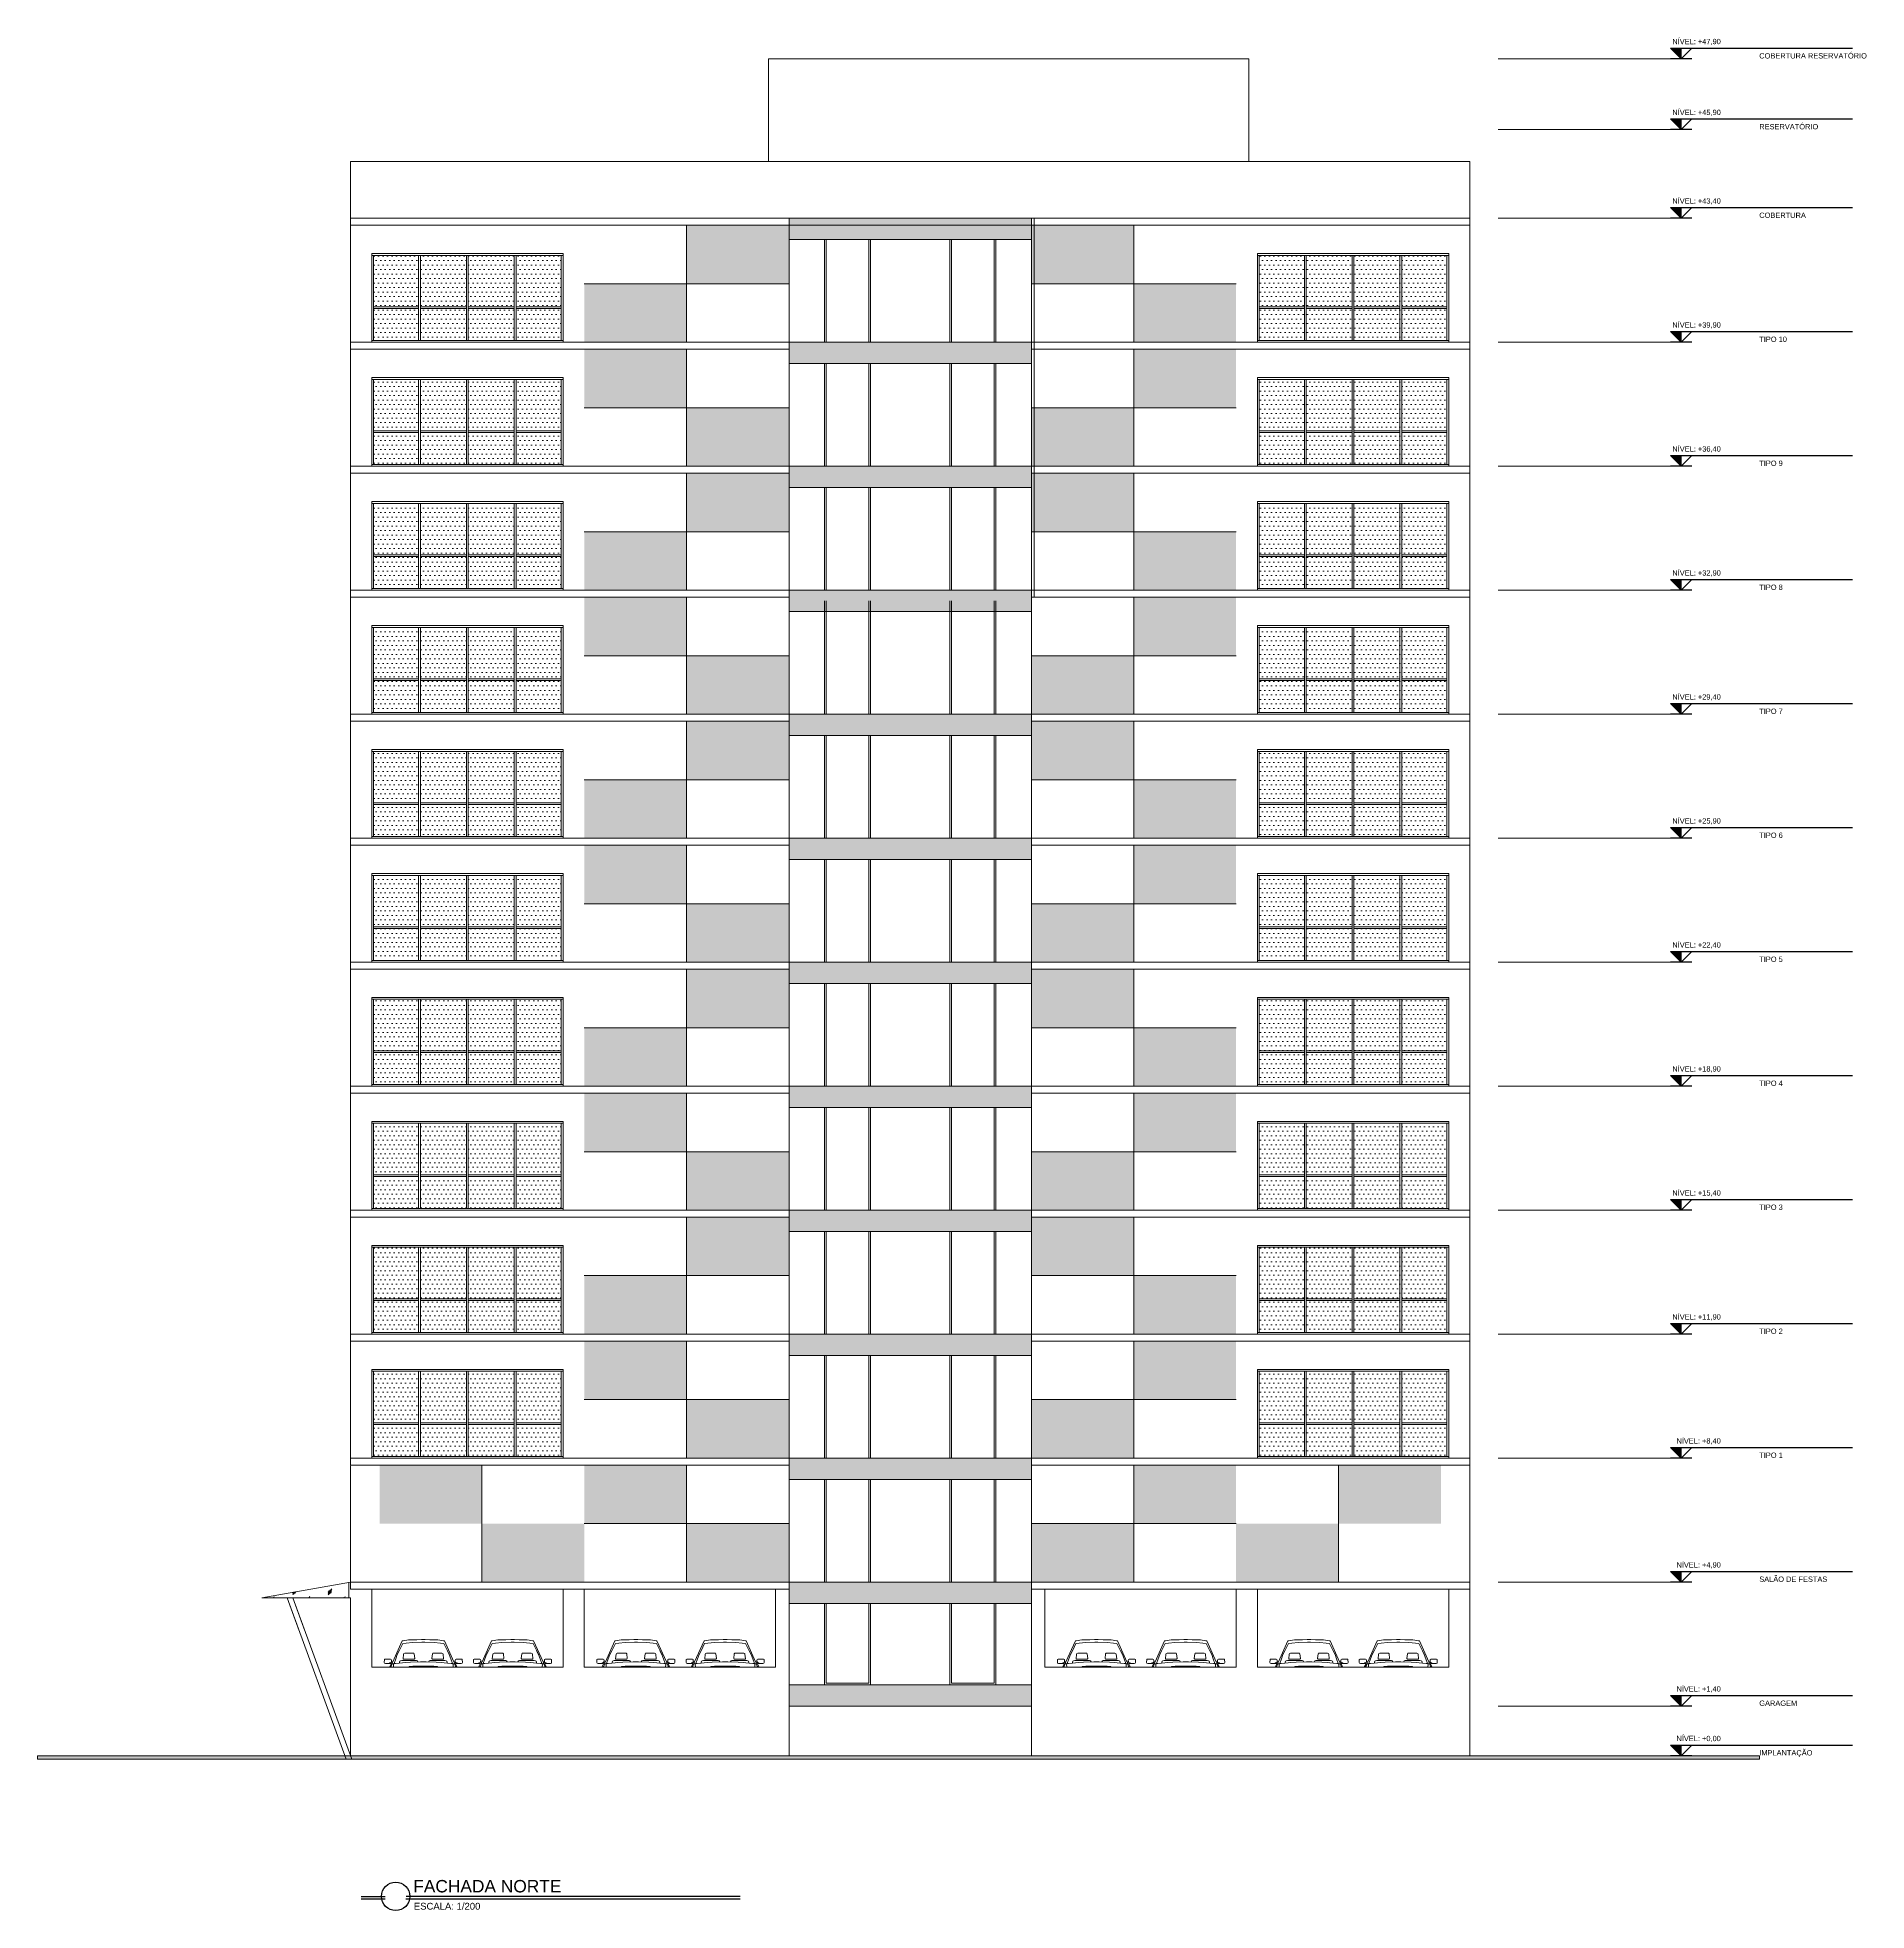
# Model space of a CAD drawing. Header units: millimetres. Extents: x -51 to 151, y -74 to 104.
# Drawn here: x 1.8 to 53.5, y -74.1 to -21.2 of the extents above; entities that cross this region are included whole.
import ezdxf
from ezdxf.enums import TextEntityAlignment as Align

# ---------------------------------------------------------------- set-up
doc = ezdxf.new("R2010")
doc.units = ezdxf.units.MM
doc.header["$LTSCALE"] = 15
doc.linetypes.add('DASHDOTX2', pattern=[50.8, 25.4, -12.7, 0, -12.7])
doc.layers.add('G', color=8, linetype='Continuous')
doc.layers.add('Text', color=3, linetype='Continuous')
doc.styles.add('DM-TXT-100', font='arial.ttf', dxfattribs={"height": 0.2})
doc.styles.add('PADRAO', font='arial.ttf', dxfattribs={"height": 0.1})
doc.styles.add('SANSSERIF', font='sas_____.pfb')
pattern_1 = [(0, (-573.06818, -21.00791), (0.0635, 0.127), [0, -0.127])]
pattern_2 = [(0, (-573.06818, -28.30791), (0.0635, 0.127), [0, -0.127])]
pattern_3 = [(0, (-479.7075895, -24.9072854), (0, 0.006985), [0.00508, -0.001905]), (90, (-479.7075895, -24.9072854), (-0.006985, 4e-19), [0.00508, -0.001905])]
pattern_4 = [(0, (-479.7075895, -46.2072854), (0, 0.006985), [0.00508, -0.001905]), (90, (-479.7075895, -46.2072854), (-0.006985, 4e-19), [0.00508, -0.001905])]
pattern_5 = [(0, (-479.7075895, -53.2072854), (0, 0.006985), [0.00508, -0.001905]), (90, (-479.7075895, -53.2072854), (-0.006985, 4e-19), [0.00508, -0.001905])]
pattern_6 = [(0, (-479.7075895, -60.2072854), (0, 0.006985), [0.00508, -0.001905]), (90, (-479.7075895, -60.2072854), (-0.006985, 4e-19), [0.00508, -0.001905])]
pattern_7 = [(0, (-479.7075895, -63.7072854), (0, 0.006985), [0.00508, -0.001905]), (90, (-479.7075895, -63.7072854), (-0.006985, 4e-19), [0.00508, -0.001905])]
pattern_8 = [(0, (-485.4875895, -49.7072854), (0, 0.006985), [0.00508, -0.001905]), (90, (-485.4875895, -49.7072854), (-0.006985, 4e-19), [0.00508, -0.001905])]
pattern_9 = [(0, (-479.7075895, -32.2072854), (0, 0.006985), [0.00508, -0.001905]), (90, (-479.7075895, -32.2072854), (-0.006985, 4e-19), [0.00508, -0.001905])]
pattern_10 = [(0, (-479.7075895, -39.2072854), (0, 0.006985), [0.00508, -0.001905]), (90, (-479.7075895, -39.2072854), (-0.006985, 4e-19), [0.00508, -0.001905])]
pattern_11 = [(0, (-479.7075895, -17.9072854), (0, 0.006985), [0.00508, -0.001905]), (90, (-479.7075895, -17.9072854), (-0.006985, 4e-19), [0.00508, -0.001905])]
pattern_12 = [(0, (-479.7075895, -10.9072854), (0, 0.006985), [0.00508, -0.001905]), (90, (-479.7075895, -10.9072854), (-0.006985, 4e-19), [0.00508, -0.001905])]

# ---------------------------------------------------------------- blocks, each defined once
blk = doc.blocks.new('Carffs')
at = {"linetype": 'ByBlock', "lineweight": 9}
for p, q in [((296594, -79319), (296905, -78627)), ((296738, -79092), (296925, -78714)), ((296905, -78627), (296931, -78621)), ((296925, -78714), (297036, -78700)), ((296931, -78621), (297118, -78595)), ((297036, -78700), (297249, -78682)), ((297118, -78595), (297384, -78588)), ((297249, -78682), (297553, -78672)), ((297384, -78588), (297541, -78585)), ((297541, -78585), (297599, -78585)), ((297553, -78672), (297602, -78672)), ((297654, -78672), (297604, -78672)), ((297666, -78585), (297607, -78585)), ((297958, -78682), (297654, -78672)), ((297823, -78588), (297666, -78585)), ((298089, -78595), (297823, -78588)), ((298171, -78700), (297958, -78682)), ((298276, -78621), (298089, -78595)), ((298282, -78714), (298171, -78700)), ((298302, -78627), (298276, -78621)), ((298402, -78956), (298282, -78714)), ((298613, -79319), (298302, -78627)), ((296309, -79337), (296313, -79241)), ((296319, -79359), (296309, -79337)), ((296313, -79241), (296332, -79228)), ((296349, -79370), (296319, -79359)), ((296332, -79228), (296519, -79227)), ((296447, -79377), (296349, -79370)), ((296535, -79383), (296447, -79377)), ((296469, -79376), (296497, -79355)), ((296479, -79499), (296535, -79383)), ((296497, -79355), (296525, -79355)), ((296519, -79227), (296541, -79239)), ((296525, -79355), (296545, -79326)), ((296563, -79386), (296537, -79384)), ((296560, -79393), (296538, -79463)), ((296541, -79239), (296548, -79269)), ((296548, -79269), (296547, -79324)), ((296547, -79324), (296588, -79324)), ((296588, -79324), (296563, -79386)), ((296566, -79387), (296618, -79388)), ((296616, -79414), (296620, -79392)), ((296618, -79479), (296616, -79414)), ((296620, -79392), (296635, -79375)), ((296634, -79372), (296688, -79217)), ((296635, -79375), (296681, -79372)), ((296681, -79372), (296805, -79359)), ((296688, -79217), (296742, -79082)), ((296742, -79082), (296805, -78956)), ((296805, -79359), (296914, -79350)), ((296825, -79303), (296813, -79336)), ((296813, -79336), (296813, -79353)), ((296846, -79283), (296825, -79303)), ((296889, -79274), (296846, -79283)), ((297377, -79274), (296889, -79274)), ((296914, -79350), (297006, -79341)), ((296933, -79216), (296947, -79062)), ((296944, -79230), (296933, -79216)), ((297300, -79230), (296944, -79230)), ((296947, -79062), (296956, -79043)), ((296956, -79043), (296989, -79035)), ((296989, -79035), (297249, -79035)), ((297006, -79341), (297175, -79331)), ((297175, -79331), (297514, -79323)), ((297249, -79035), (297284, -79038)), ((297284, -79038), (297299, -79060)), ((297299, -79060), (297318, -79206)), ((297318, -79206), (297300, -79230)), ((297407, -79288), (297377, -79274)), ((297424, -79323), (297407, -79288)), ((297514, -79323), (297601, -79323)), ((297692, -79323), (297605, -79323)), ((298032, -79331), (297692, -79323)), ((297782, -79323), (297800, -79288)), ((297800, -79288), (297829, -79274)), ((297829, -79274), (298318, -79274)), ((297907, -79060), (297889, -79206)), ((297889, -79206), (297906, -79230)), ((297906, -79230), (298263, -79230)), ((297923, -79038), (297907, -79060)), ((297957, -79035), (297923, -79038)), ((298218, -79035), (297957, -79035)), ((298200, -79341), (298032, -79331)), ((298293, -79350), (298200, -79341)), ((298251, -79043), (298218, -79035)), ((298260, -79062), (298251, -79043)), ((298274, -79216), (298260, -79062)), ((298263, -79230), (298274, -79216)), ((298402, -79359), (298293, -79350)), ((298318, -79274), (298361, -79283)), ((298361, -79283), (298381, -79303)), ((298381, -79303), (298394, -79336)), ((298394, -79336), (298394, -79353)), ((298465, -79082), (298402, -78956)), ((298526, -79372), (298402, -79359)), ((298519, -79217), (298465, -79082)), ((298573, -79372), (298519, -79217)), ((298572, -79375), (298526, -79372)), ((298587, -79392), (298572, -79375)), ((298591, -79414), (298587, -79392)), ((298641, -79387), (298589, -79388)), ((298589, -79479), (298591, -79414)), ((298660, -79324), (298618, -79324)), ((298618, -79324), (298644, -79386)), ((298644, -79386), (298669, -79384)), ((298647, -79393), (298669, -79463)), ((298666, -79239), (298659, -79269)), ((298659, -79269), (298660, -79324)), ((298682, -79355), (298662, -79326)), ((298688, -79227), (298666, -79239)), ((298671, -79383), (298760, -79377)), ((298728, -79499), (298671, -79383)), ((298710, -79355), (298682, -79355)), ((298875, -79228), (298688, -79227)), ((298738, -79376), (298710, -79355)), ((298760, -79377), (298858, -79370)), ((298858, -79370), (298888, -79359)), ((298893, -79241), (298875, -79228)), ((298888, -79359), (298898, -79337)), ((298898, -79337), (298893, -79241)), ((296538, -79463), (296512, -79499)), ((296630, -79502), (296618, -79479)), ((297251, -79463), (297130, -79479)), ((297604, -79460), (297251, -79463)), ((297603, -79460), (297956, -79463)), ((297956, -79463), (298076, -79479)), ((298576, -79502), (298589, -79479)), ((298669, -79463), (298695, -79499))]:
    blk.add_line(p, q, dxfattribs=at)
at = {"linetype": 'Continuous', "lineweight": 13}
for points in [[(297131, -79479), (297127, -79499)], [(298076, -79479), (298080, -79499)]]:
    blk.add_lwpolyline(points, dxfattribs=at)
blk = doc.blocks.new('01')
at = {"color": 1, "lineweight": -3}
for p, q in [((759112, -50321), (759788, -50321)), ((759796, -50401), (759112, -50401)), ((769811, -50401), (760379, -50401)), ((769811, -50321), (760388, -50321))]:
    blk.add_line(p, q, dxfattribs=at)
blk.add_circle((760088, -50321), 400, dxfattribs=at)
blk = doc.blocks.new('SIMBOLO NIVEL CORTE')
blk.add_hatch(color=1).paths.add_polyline_path([(0.3, 0.3), (0, 0.3), (0, 0)])
at = {"color": 1}
for p, q in [((0.301, 0.3), (-4.838, 0.3)), ((-0.301, 0), (0.301, 0)), ((0, 0), (0, 0.3))]:
    blk.add_line(p, q, dxfattribs=at)
blk.add_lwpolyline([(-0.3, 0.3), (0, 0), (0.3, 0.3)], dxfattribs=at)
at = {"layer": 'Text'}
for tag, p, height, style in [('PAVIMENTOXX', (-4.838, 0.412), 0.22, 'PADRAO'), ('PAVIMENTOXXXXX', (-4.838, 0.008), 0.18, 'DM-TXT-100')]:
    blk.add_attdef(tag, p, '', height=height, dxfattribs=dict(at, style=style))
at = {"layer": 'Text', "style": 'DM-TXT-100'}
blk.add_attdef('NIVELXXXXX', text='', height=0.18, dxfattribs=at).set_placement((0.246, 0.412), align=Align.RIGHT)

msp = doc.modelspace()

# ---------------------------------------------------------------- hatches: boundary and pattern name
at = {"linetype": 'Continuous', "lineweight": 13}
h = msp.add_hatch(color=143, dxfattribs=at)
h.dxf.hatch_style = 1
h.paths.add_polyline_path([(23.037, -26.947), (29.877, -26.947), (29.877, -26.347), (23.037, -26.347)])
h = msp.add_hatch(dxfattribs=at)
h.set_pattern_fill('ANGLE', color=143, scale=0.001)
h.set_pattern_definition(pattern_12)
h.paths.add_polyline_path([(20.147, -29.847), (17.257, -29.847), (17.257, -28.197), (20.147, -28.197)])
h.paths.add_polyline_path([(23.037, -28.197), (20.147, -28.197), (20.147, -26.547), (23.037, -26.547)])
h = msp.add_hatch(dxfattribs=at)
h.set_pattern_fill('ANGLE', color=143, scale=0.001)
h.set_pattern_definition([(0, (-479.7075895, -18.2072854), (0, 0.006985), [0.00508, -0.001905]), (90, (-479.7075895, -18.2072854), (-0.006985, 4e-19), [0.00508, -0.001905])])
h.paths.add_polyline_path([(32.767, -29.847), (35.657, -29.847), (35.657, -28.197), (32.767, -28.197)])
h.paths.add_polyline_path([(29.877, -28.197), (32.767, -28.197), (32.767, -26.547), (29.877, -26.547)])
h = msp.add_hatch(dxfattribs=at)
h.set_pattern_fill('DOTS', color=153, scale=0.08)
h.set_pattern_definition(pattern_2)
h.paths.add_polyline_path([(12.582, -28.897), (11.307, -28.897), (11.307, -29.797), (12.582, -29.797)])
h.paths.add_polyline_path([(16.607, -28.897), (15.332, -28.897), (15.332, -29.797), (16.607, -29.797)])
h.paths.add_polyline_path([(15.282, -28.897), (13.982, -28.897), (13.982, -29.797), (15.282, -29.797)])
h.paths.add_polyline_path([(13.932, -28.897), (12.632, -28.897), (12.632, -29.797), (13.932, -29.797)])
h.paths.add_polyline_path([(15.282, -27.397), (13.982, -27.397), (13.982, -28.847), (15.282, -28.847)])
h.paths.add_polyline_path([(12.582, -27.397), (11.307, -27.397), (11.307, -28.847), (12.582, -28.847)])
h.paths.add_polyline_path([(13.932, -27.397), (12.632, -27.397), (12.632, -28.847), (13.932, -28.847)])
h.paths.add_polyline_path([(16.607, -27.397), (15.332, -27.397), (15.332, -28.847), (16.607, -28.847)])
h = msp.add_hatch(dxfattribs=at)
h.set_pattern_fill('DOTS', color=153, scale=0.08)
h.set_pattern_definition(pattern_2)
h.paths.add_polyline_path([(40.332, -28.897), (41.607, -28.897), (41.607, -29.797), (40.332, -29.797)])
h.paths.add_polyline_path([(36.307, -28.897), (37.582, -28.897), (37.582, -29.797), (36.307, -29.797)])
h.paths.add_polyline_path([(37.632, -28.897), (38.932, -28.897), (38.932, -29.797), (37.632, -29.797)])
h.paths.add_polyline_path([(38.982, -28.897), (40.282, -28.897), (40.282, -29.797), (38.982, -29.797)])
h.paths.add_polyline_path([(37.632, -27.397), (38.932, -27.397), (38.932, -28.847), (37.632, -28.847)])
h.paths.add_polyline_path([(40.332, -27.397), (41.607, -27.397), (41.607, -28.847), (40.332, -28.847)])
h.paths.add_polyline_path([(38.982, -27.397), (40.282, -27.397), (40.282, -28.847), (38.982, -28.847)])
h.paths.add_polyline_path([(36.307, -27.397), (37.582, -27.397), (37.582, -28.847), (36.307, -28.847)])
h = msp.add_hatch(dxfattribs=at)
h.set_pattern_fill('ANGLE', color=143, scale=0.001)
h.set_pattern_definition(pattern_12)
h.paths.add_polyline_path([(20.147, -30.047), (17.257, -30.047), (17.257, -31.697), (20.147, -31.697)])
h.paths.add_polyline_path([(23.037, -31.697), (20.147, -31.697), (20.147, -33.347), (23.037, -33.347)])
h = msp.add_hatch(color=143, dxfattribs=at)
h.dxf.hatch_style = 1
h.paths.add_polyline_path([(23.037, -30.447), (29.877, -30.447), (29.877, -29.847), (23.037, -29.847)])
h = msp.add_hatch(dxfattribs=at)
h.set_pattern_fill('ANGLE', color=143, scale=0.001)
h.set_pattern_definition(pattern_9)
h.paths.add_polyline_path([(32.767, -30.047), (35.657, -30.047), (35.657, -31.697), (32.767, -31.697)])
h.paths.add_polyline_path([(29.877, -31.697), (32.767, -31.697), (32.767, -33.347), (29.877, -33.347)])
h = msp.add_hatch(dxfattribs=at)
h.set_pattern_fill('DOTS', color=153, scale=0.08)
h.set_pattern_definition(pattern_2)
h.paths.add_polyline_path([(12.582, -32.397), (11.307, -32.397), (11.307, -33.297), (12.582, -33.297)])
h.paths.add_polyline_path([(16.607, -32.397), (15.332, -32.397), (15.332, -33.297), (16.607, -33.297)])
h.paths.add_polyline_path([(15.282, -32.397), (13.982, -32.397), (13.982, -33.297), (15.282, -33.297)])
h.paths.add_polyline_path([(13.932, -32.397), (12.632, -32.397), (12.632, -33.297), (13.932, -33.297)])
h.paths.add_polyline_path([(15.282, -30.897), (13.982, -30.897), (13.982, -32.347), (15.282, -32.347)])
h.paths.add_polyline_path([(12.582, -30.897), (11.307, -30.897), (11.307, -32.347), (12.582, -32.347)])
h.paths.add_polyline_path([(13.932, -30.897), (12.632, -30.897), (12.632, -32.347), (13.932, -32.347)])
h.paths.add_polyline_path([(16.607, -30.897), (15.332, -30.897), (15.332, -32.347), (16.607, -32.347)])
h = msp.add_hatch(dxfattribs=at)
h.set_pattern_fill('DOTS', color=153, scale=0.08)
h.set_pattern_definition(pattern_2)
h.paths.add_polyline_path([(40.332, -32.397), (41.607, -32.397), (41.607, -33.297), (40.332, -33.297)])
h.paths.add_polyline_path([(36.307, -32.397), (37.582, -32.397), (37.582, -33.297), (36.307, -33.297)])
h.paths.add_polyline_path([(37.632, -32.397), (38.932, -32.397), (38.932, -33.297), (37.632, -33.297)])
h.paths.add_polyline_path([(38.982, -32.397), (40.282, -32.397), (40.282, -33.297), (38.982, -33.297)])
h.paths.add_polyline_path([(37.632, -30.897), (38.932, -30.897), (38.932, -32.347), (37.632, -32.347)])
h.paths.add_polyline_path([(40.332, -30.897), (41.607, -30.897), (41.607, -32.347), (40.332, -32.347)])
h.paths.add_polyline_path([(38.982, -30.897), (40.282, -30.897), (40.282, -32.347), (38.982, -32.347)])
h.paths.add_polyline_path([(36.307, -30.897), (37.582, -30.897), (37.582, -32.347), (36.307, -32.347)])
h = msp.add_hatch(dxfattribs=at)
h.set_pattern_fill('ANGLE', color=143, scale=0.001)
h.set_pattern_definition(pattern_11)
h.paths.add_polyline_path([(20.147, -36.847), (17.257, -36.847), (17.257, -35.197), (20.147, -35.197)])
h.paths.add_polyline_path([(23.037, -35.197), (20.147, -35.197), (20.147, -33.547), (23.037, -33.547)])
h = msp.add_hatch(color=143, dxfattribs=at)
h.dxf.hatch_style = 1
h.paths.add_polyline_path([(23.037, -33.947), (29.877, -33.947), (29.877, -33.347), (23.037, -33.347)])
h = msp.add_hatch(dxfattribs=at)
h.set_pattern_fill('ANGLE', color=143, scale=0.001)
h.set_pattern_definition([(0, (-479.7075895, -25.2072854), (0, 0.006985), [0.00508, -0.001905]), (90, (-479.7075895, -25.2072854), (-0.006985, 4e-19), [0.00508, -0.001905])])
h.paths.add_polyline_path([(32.767, -36.847), (35.657, -36.847), (35.657, -35.197), (32.767, -35.197)])
h.paths.add_polyline_path([(29.877, -35.197), (32.767, -35.197), (32.767, -33.547), (29.877, -33.547)])
h = msp.add_hatch(dxfattribs=at)
h.set_pattern_fill('DOTS', color=153, scale=0.08)
h.set_pattern_definition(pattern_2)
h.paths.add_polyline_path([(12.582, -35.897), (11.307, -35.897), (11.307, -36.797), (12.582, -36.797)])
h.paths.add_polyline_path([(16.607, -35.897), (15.332, -35.897), (15.332, -36.797), (16.607, -36.797)])
h.paths.add_polyline_path([(15.282, -35.897), (13.982, -35.897), (13.982, -36.797), (15.282, -36.797)])
h.paths.add_polyline_path([(13.932, -35.897), (12.632, -35.897), (12.632, -36.797), (13.932, -36.797)])
h.paths.add_polyline_path([(15.282, -34.397), (13.982, -34.397), (13.982, -35.847), (15.282, -35.847)])
h.paths.add_polyline_path([(12.582, -34.397), (11.307, -34.397), (11.307, -35.847), (12.582, -35.847)])
h.paths.add_polyline_path([(13.932, -34.397), (12.632, -34.397), (12.632, -35.847), (13.932, -35.847)])
h.paths.add_polyline_path([(16.607, -34.397), (15.332, -34.397), (15.332, -35.847), (16.607, -35.847)])
h = msp.add_hatch(dxfattribs=at)
h.set_pattern_fill('DOTS', color=153, scale=0.08)
h.set_pattern_definition(pattern_2)
h.paths.add_polyline_path([(40.332, -35.897), (41.607, -35.897), (41.607, -36.797), (40.332, -36.797)])
h.paths.add_polyline_path([(36.307, -35.897), (37.582, -35.897), (37.582, -36.797), (36.307, -36.797)])
h.paths.add_polyline_path([(37.632, -35.897), (38.932, -35.897), (38.932, -36.797), (37.632, -36.797)])
h.paths.add_polyline_path([(38.982, -35.897), (40.282, -35.897), (40.282, -36.797), (38.982, -36.797)])
h.paths.add_polyline_path([(37.632, -34.397), (38.932, -34.397), (38.932, -35.847), (37.632, -35.847)])
h.paths.add_polyline_path([(40.332, -34.397), (41.607, -34.397), (41.607, -35.847), (40.332, -35.847)])
h.paths.add_polyline_path([(38.982, -34.397), (40.282, -34.397), (40.282, -35.847), (38.982, -35.847)])
h.paths.add_polyline_path([(36.307, -34.397), (37.582, -34.397), (37.582, -35.847), (36.307, -35.847)])
h = msp.add_hatch(color=143, dxfattribs=at)
h.dxf.hatch_style = 1
h.paths.add_polyline_path([(23.037, -37.447), (29.877, -37.447), (29.877, -36.847), (23.037, -36.847)])
h = msp.add_hatch(dxfattribs=at)
h.set_pattern_fill('ANGLE', color=143, scale=0.001)
h.set_pattern_definition(pattern_11)
h.paths.add_polyline_path([(20.147, -37.047), (17.257, -37.047), (17.257, -38.697), (20.147, -38.697)])
h.paths.add_polyline_path([(23.037, -38.697), (20.147, -38.697), (20.147, -40.347), (23.037, -40.347)])
h = msp.add_hatch(dxfattribs=at)
h.set_pattern_fill('ANGLE', color=143, scale=0.001)
h.set_pattern_definition(pattern_10)
h.paths.add_polyline_path([(32.767, -37.047), (35.657, -37.047), (35.657, -38.697), (32.767, -38.697)])
h.paths.add_polyline_path([(29.877, -38.697), (32.767, -38.697), (32.767, -40.347), (29.877, -40.347)])
h = msp.add_hatch(dxfattribs=at)
h.set_pattern_fill('DOTS', color=153, scale=0.08)
h.set_pattern_definition(pattern_1)
h.paths.add_polyline_path([(12.582, -39.397), (11.307, -39.397), (11.307, -40.297), (12.582, -40.297)])
h.paths.add_polyline_path([(16.607, -39.397), (15.332, -39.397), (15.332, -40.297), (16.607, -40.297)])
h.paths.add_polyline_path([(15.282, -39.397), (13.982, -39.397), (13.982, -40.297), (15.282, -40.297)])
h.paths.add_polyline_path([(13.932, -39.397), (12.632, -39.397), (12.632, -40.297), (13.932, -40.297)])
h.paths.add_polyline_path([(15.282, -37.897), (13.982, -37.897), (13.982, -39.347), (15.282, -39.347)])
h.paths.add_polyline_path([(12.582, -37.897), (11.307, -37.897), (11.307, -39.347), (12.582, -39.347)])
h.paths.add_polyline_path([(13.932, -37.897), (12.632, -37.897), (12.632, -39.347), (13.932, -39.347)])
h.paths.add_polyline_path([(16.607, -37.897), (15.332, -37.897), (15.332, -39.347), (16.607, -39.347)])
h = msp.add_hatch(dxfattribs=at)
h.set_pattern_fill('DOTS', color=153, scale=0.08)
h.set_pattern_definition(pattern_1)
h.paths.add_polyline_path([(40.332, -39.397), (41.607, -39.397), (41.607, -40.297), (40.332, -40.297)])
h.paths.add_polyline_path([(36.307, -39.397), (37.582, -39.397), (37.582, -40.297), (36.307, -40.297)])
h.paths.add_polyline_path([(37.632, -39.397), (38.932, -39.397), (38.932, -40.297), (37.632, -40.297)])
h.paths.add_polyline_path([(38.982, -39.397), (40.282, -39.397), (40.282, -40.297), (38.982, -40.297)])
h.paths.add_polyline_path([(37.632, -37.897), (38.932, -37.897), (38.932, -39.347), (37.632, -39.347)])
h.paths.add_polyline_path([(40.332, -37.897), (41.607, -37.897), (41.607, -39.347), (40.332, -39.347)])
h.paths.add_polyline_path([(38.982, -37.897), (40.282, -37.897), (40.282, -39.347), (38.982, -39.347)])
h.paths.add_polyline_path([(36.307, -37.897), (37.582, -37.897), (37.582, -39.347), (36.307, -39.347)])
h = msp.add_hatch(dxfattribs=at)
h.set_pattern_fill('ANGLE', color=143, scale=0.001)
h.set_pattern_definition(pattern_3)
h.paths.add_polyline_path([(20.147, -43.847), (17.257, -43.847), (17.257, -42.197), (20.147, -42.197)])
h.paths.add_polyline_path([(23.037, -42.197), (20.147, -42.197), (20.147, -40.547), (23.037, -40.547)])
h = msp.add_hatch(color=143, dxfattribs=at)
h.dxf.hatch_style = 1
h.paths.add_polyline_path([(23.037, -40.947), (29.877, -40.947), (29.877, -40.347), (23.037, -40.347)])
h = msp.add_hatch(dxfattribs=at)
h.set_pattern_fill('ANGLE', color=143, scale=0.001)
h.set_pattern_definition(pattern_9)
h.paths.add_polyline_path([(32.767, -43.847), (35.657, -43.847), (35.657, -42.197), (32.767, -42.197)])
h.paths.add_polyline_path([(29.877, -42.197), (32.767, -42.197), (32.767, -40.547), (29.877, -40.547)])
h = msp.add_hatch(dxfattribs=at)
h.set_pattern_fill('DOTS', color=153, scale=0.08)
h.set_pattern_definition(pattern_1)
h.paths.add_polyline_path([(12.582, -42.897), (11.307, -42.897), (11.307, -43.797), (12.582, -43.797)])
h.paths.add_polyline_path([(16.607, -42.897), (15.332, -42.897), (15.332, -43.797), (16.607, -43.797)])
h.paths.add_polyline_path([(15.282, -42.897), (13.982, -42.897), (13.982, -43.797), (15.282, -43.797)])
h.paths.add_polyline_path([(13.932, -42.897), (12.632, -42.897), (12.632, -43.797), (13.932, -43.797)])
h.paths.add_polyline_path([(15.282, -41.397), (13.982, -41.397), (13.982, -42.847), (15.282, -42.847)])
h.paths.add_polyline_path([(12.582, -41.397), (11.307, -41.397), (11.307, -42.847), (12.582, -42.847)])
h.paths.add_polyline_path([(13.932, -41.397), (12.632, -41.397), (12.632, -42.847), (13.932, -42.847)])
h.paths.add_polyline_path([(16.607, -41.397), (15.332, -41.397), (15.332, -42.847), (16.607, -42.847)])
h = msp.add_hatch(dxfattribs=at)
h.set_pattern_fill('DOTS', color=153, scale=0.08)
h.set_pattern_definition(pattern_1)
h.paths.add_polyline_path([(40.332, -42.897), (41.607, -42.897), (41.607, -43.797), (40.332, -43.797)])
h.paths.add_polyline_path([(36.307, -42.897), (37.582, -42.897), (37.582, -43.797), (36.307, -43.797)])
h.paths.add_polyline_path([(37.632, -42.897), (38.932, -42.897), (38.932, -43.797), (37.632, -43.797)])
h.paths.add_polyline_path([(38.982, -42.897), (40.282, -42.897), (40.282, -43.797), (38.982, -43.797)])
h.paths.add_polyline_path([(37.632, -41.397), (38.932, -41.397), (38.932, -42.847), (37.632, -42.847)])
h.paths.add_polyline_path([(40.332, -41.397), (41.607, -41.397), (41.607, -42.847), (40.332, -42.847)])
h.paths.add_polyline_path([(38.982, -41.397), (40.282, -41.397), (40.282, -42.847), (38.982, -42.847)])
h.paths.add_polyline_path([(36.307, -41.397), (37.582, -41.397), (37.582, -42.847), (36.307, -42.847)])
h = msp.add_hatch(color=143, dxfattribs=at)
h.dxf.hatch_style = 1
h.paths.add_polyline_path([(23.037, -44.447), (29.877, -44.447), (29.877, -43.847), (23.037, -43.847)])
h = msp.add_hatch(dxfattribs=at)
h.set_pattern_fill('ANGLE', color=143, scale=0.001)
h.set_pattern_definition(pattern_3)
h.paths.add_polyline_path([(20.147, -44.047), (17.257, -44.047), (17.257, -45.697), (20.147, -45.697)])
h.paths.add_polyline_path([(23.037, -45.697), (20.147, -45.697), (20.147, -47.347), (23.037, -47.347)])
h = msp.add_hatch(dxfattribs=at)
h.set_pattern_fill('ANGLE', color=143, scale=0.001)
h.set_pattern_definition(pattern_4)
h.paths.add_polyline_path([(32.767, -44.047), (35.657, -44.047), (35.657, -45.697), (32.767, -45.697)])
h.paths.add_polyline_path([(29.877, -45.697), (32.767, -45.697), (32.767, -47.347), (29.877, -47.347)])
h = msp.add_hatch(dxfattribs=at)
h.set_pattern_fill('DOTS', color=153, scale=0.08)
h.set_pattern_definition(pattern_1)
h.paths.add_polyline_path([(12.582, -46.397), (11.307, -46.397), (11.307, -47.297), (12.582, -47.297)])
h.paths.add_polyline_path([(16.607, -46.397), (15.332, -46.397), (15.332, -47.297), (16.607, -47.297)])
h.paths.add_polyline_path([(15.282, -46.397), (13.982, -46.397), (13.982, -47.297), (15.282, -47.297)])
h.paths.add_polyline_path([(13.932, -46.397), (12.632, -46.397), (12.632, -47.297), (13.932, -47.297)])
h.paths.add_polyline_path([(15.282, -44.897), (13.982, -44.897), (13.982, -46.347), (15.282, -46.347)])
h.paths.add_polyline_path([(12.582, -44.897), (11.307, -44.897), (11.307, -46.347), (12.582, -46.347)])
h.paths.add_polyline_path([(13.932, -44.897), (12.632, -44.897), (12.632, -46.347), (13.932, -46.347)])
h.paths.add_polyline_path([(16.607, -44.897), (15.332, -44.897), (15.332, -46.347), (16.607, -46.347)])
h = msp.add_hatch(dxfattribs=at)
h.set_pattern_fill('DOTS', color=153, scale=0.08)
h.set_pattern_definition(pattern_1)
h.paths.add_polyline_path([(40.332, -46.397), (41.607, -46.397), (41.607, -47.297), (40.332, -47.297)])
h.paths.add_polyline_path([(36.307, -46.397), (37.582, -46.397), (37.582, -47.297), (36.307, -47.297)])
h.paths.add_polyline_path([(37.632, -46.397), (38.932, -46.397), (38.932, -47.297), (37.632, -47.297)])
h.paths.add_polyline_path([(38.982, -46.397), (40.282, -46.397), (40.282, -47.297), (38.982, -47.297)])
h.paths.add_polyline_path([(37.632, -44.897), (38.932, -44.897), (38.932, -46.347), (37.632, -46.347)])
h.paths.add_polyline_path([(40.332, -44.897), (41.607, -44.897), (41.607, -46.347), (40.332, -46.347)])
h.paths.add_polyline_path([(38.982, -44.897), (40.282, -44.897), (40.282, -46.347), (38.982, -46.347)])
h.paths.add_polyline_path([(36.307, -44.897), (37.582, -44.897), (37.582, -46.347), (36.307, -46.347)])
h = msp.add_hatch(dxfattribs=at)
h.set_pattern_fill('ANGLE', color=143, scale=0.001)
h.set_pattern_definition(pattern_3)
h.paths.add_polyline_path([(20.147, -50.847), (17.257, -50.847), (17.257, -49.197), (20.147, -49.197)])
h.paths.add_polyline_path([(23.037, -49.197), (20.147, -49.197), (20.147, -47.547), (23.037, -47.547)])
h = msp.add_hatch(color=143, dxfattribs=at)
h.dxf.hatch_style = 1
h.paths.add_polyline_path([(23.037, -47.947), (29.877, -47.947), (29.877, -47.347), (23.037, -47.347)])
h = msp.add_hatch(dxfattribs=at)
h.set_pattern_fill('ANGLE', color=143, scale=0.001)
h.set_pattern_definition(pattern_10)
h.paths.add_polyline_path([(32.767, -50.847), (35.657, -50.847), (35.657, -49.197), (32.767, -49.197)])
h.paths.add_polyline_path([(29.877, -49.197), (32.767, -49.197), (32.767, -47.547), (29.877, -47.547)])
h = msp.add_hatch(dxfattribs=at)
h.set_pattern_fill('DOTS', color=153, scale=0.08)
h.set_pattern_definition(pattern_1)
h.paths.add_polyline_path([(12.582, -49.897), (11.307, -49.897), (11.307, -50.797), (12.582, -50.797)])
h.paths.add_polyline_path([(16.607, -49.897), (15.332, -49.897), (15.332, -50.797), (16.607, -50.797)])
h.paths.add_polyline_path([(15.282, -49.897), (13.982, -49.897), (13.982, -50.797), (15.282, -50.797)])
h.paths.add_polyline_path([(13.932, -49.897), (12.632, -49.897), (12.632, -50.797), (13.932, -50.797)])
h.paths.add_polyline_path([(15.282, -48.397), (13.982, -48.397), (13.982, -49.847), (15.282, -49.847)])
h.paths.add_polyline_path([(12.582, -48.397), (11.307, -48.397), (11.307, -49.847), (12.582, -49.847)])
h.paths.add_polyline_path([(13.932, -48.397), (12.632, -48.397), (12.632, -49.847), (13.932, -49.847)])
h.paths.add_polyline_path([(16.607, -48.397), (15.332, -48.397), (15.332, -49.847), (16.607, -49.847)])
h = msp.add_hatch(dxfattribs=at)
h.set_pattern_fill('DOTS', color=153, scale=0.08)
h.set_pattern_definition(pattern_1)
h.paths.add_polyline_path([(40.332, -49.897), (41.607, -49.897), (41.607, -50.797), (40.332, -50.797)])
h.paths.add_polyline_path([(36.307, -49.897), (37.582, -49.897), (37.582, -50.797), (36.307, -50.797)])
h.paths.add_polyline_path([(37.632, -49.897), (38.932, -49.897), (38.932, -50.797), (37.632, -50.797)])
h.paths.add_polyline_path([(38.982, -49.897), (40.282, -49.897), (40.282, -50.797), (38.982, -50.797)])
h.paths.add_polyline_path([(37.632, -48.397), (38.932, -48.397), (38.932, -49.847), (37.632, -49.847)])
h.paths.add_polyline_path([(40.332, -48.397), (41.607, -48.397), (41.607, -49.847), (40.332, -49.847)])
h.paths.add_polyline_path([(38.982, -48.397), (40.282, -48.397), (40.282, -49.847), (38.982, -49.847)])
h.paths.add_polyline_path([(36.307, -48.397), (37.582, -48.397), (37.582, -49.847), (36.307, -49.847)])
h = msp.add_hatch(dxfattribs=at)
h.set_pattern_fill('ANGLE', color=143, scale=0.001)
h.set_pattern_definition(pattern_5)
h.paths.add_polyline_path([(20.147, -51.047), (17.257, -51.047), (17.257, -52.697), (20.147, -52.697)])
h.paths.add_polyline_path([(23.037, -52.697), (20.147, -52.697), (20.147, -54.347), (23.037, -54.347)])
h = msp.add_hatch(color=143, dxfattribs=at)
h.dxf.hatch_style = 1
h.paths.add_polyline_path([(23.037, -51.447), (29.877, -51.447), (29.877, -50.847), (23.037, -50.847)])
h = msp.add_hatch(dxfattribs=at)
h.set_pattern_fill('ANGLE', color=143, scale=0.001)
h.set_pattern_definition(pattern_5)
h.paths.add_polyline_path([(32.767, -51.047), (35.657, -51.047), (35.657, -52.697), (32.767, -52.697)])
h.paths.add_polyline_path([(29.877, -52.697), (32.767, -52.697), (32.767, -54.347), (29.877, -54.347)])
h = msp.add_hatch(dxfattribs=at)
h.set_pattern_fill('DOTS', color=153, scale=0.08)
h.set_pattern_definition(pattern_1)
h.paths.add_polyline_path([(12.582, -53.397), (11.307, -53.397), (11.307, -54.297), (12.582, -54.297)])
h.paths.add_polyline_path([(16.607, -53.397), (15.332, -53.397), (15.332, -54.297), (16.607, -54.297)])
h.paths.add_polyline_path([(15.282, -53.397), (13.982, -53.397), (13.982, -54.297), (15.282, -54.297)])
h.paths.add_polyline_path([(13.932, -53.397), (12.632, -53.397), (12.632, -54.297), (13.932, -54.297)])
h.paths.add_polyline_path([(15.282, -51.897), (13.982, -51.897), (13.982, -53.347), (15.282, -53.347)])
h.paths.add_polyline_path([(12.582, -51.897), (11.307, -51.897), (11.307, -53.347), (12.582, -53.347)])
h.paths.add_polyline_path([(13.932, -51.897), (12.632, -51.897), (12.632, -53.347), (13.932, -53.347)])
h.paths.add_polyline_path([(16.607, -51.897), (15.332, -51.897), (15.332, -53.347), (16.607, -53.347)])
h = msp.add_hatch(dxfattribs=at)
h.set_pattern_fill('DOTS', color=153, scale=0.08)
h.set_pattern_definition(pattern_1)
h.paths.add_polyline_path([(40.332, -53.397), (41.607, -53.397), (41.607, -54.297), (40.332, -54.297)])
h.paths.add_polyline_path([(36.307, -53.397), (37.582, -53.397), (37.582, -54.297), (36.307, -54.297)])
h.paths.add_polyline_path([(37.632, -53.397), (38.932, -53.397), (38.932, -54.297), (37.632, -54.297)])
h.paths.add_polyline_path([(38.982, -53.397), (40.282, -53.397), (40.282, -54.297), (38.982, -54.297)])
h.paths.add_polyline_path([(37.632, -51.897), (38.932, -51.897), (38.932, -53.347), (37.632, -53.347)])
h.paths.add_polyline_path([(40.332, -51.897), (41.607, -51.897), (41.607, -53.347), (40.332, -53.347)])
h.paths.add_polyline_path([(38.982, -51.897), (40.282, -51.897), (40.282, -53.347), (38.982, -53.347)])
h.paths.add_polyline_path([(36.307, -51.897), (37.582, -51.897), (37.582, -53.347), (36.307, -53.347)])
h = msp.add_hatch(color=143, dxfattribs=at)
h.dxf.hatch_style = 1
h.paths.add_polyline_path([(23.037, -54.947), (29.877, -54.947), (29.877, -54.347), (23.037, -54.347)])
h = msp.add_hatch(dxfattribs=at)
h.set_pattern_fill('ANGLE', color=143, scale=0.001)
h.set_pattern_definition(pattern_4)
h.paths.add_polyline_path([(20.147, -57.847), (17.257, -57.847), (17.257, -56.197), (20.147, -56.197)])
h.paths.add_polyline_path([(23.037, -56.197), (20.147, -56.197), (20.147, -54.547), (23.037, -54.547)])
h = msp.add_hatch(dxfattribs=at)
h.set_pattern_fill('ANGLE', color=143, scale=0.001)
h.set_pattern_definition(pattern_4)
h.paths.add_polyline_path([(32.767, -57.847), (35.657, -57.847), (35.657, -56.197), (32.767, -56.197)])
h.paths.add_polyline_path([(29.877, -56.197), (32.767, -56.197), (32.767, -54.547), (29.877, -54.547)])
h = msp.add_hatch(dxfattribs=at)
h.set_pattern_fill('DOTS', color=153, scale=0.08)
h.set_pattern_definition(pattern_1)
h.paths.add_polyline_path([(12.582, -56.897), (11.307, -56.897), (11.307, -57.797), (12.582, -57.797)])
h.paths.add_polyline_path([(16.607, -56.897), (15.332, -56.897), (15.332, -57.797), (16.607, -57.797)])
h.paths.add_polyline_path([(15.282, -56.897), (13.982, -56.897), (13.982, -57.797), (15.282, -57.797)])
h.paths.add_polyline_path([(13.932, -56.897), (12.632, -56.897), (12.632, -57.797), (13.932, -57.797)])
h.paths.add_polyline_path([(15.282, -55.397), (13.982, -55.397), (13.982, -56.847), (15.282, -56.847)])
h.paths.add_polyline_path([(12.582, -55.397), (11.307, -55.397), (11.307, -56.847), (12.582, -56.847)])
h.paths.add_polyline_path([(13.932, -55.397), (12.632, -55.397), (12.632, -56.847), (13.932, -56.847)])
h.paths.add_polyline_path([(16.607, -55.397), (15.332, -55.397), (15.332, -56.847), (16.607, -56.847)])
h = msp.add_hatch(dxfattribs=at)
h.set_pattern_fill('DOTS', color=153, scale=0.08)
h.set_pattern_definition(pattern_1)
h.paths.add_polyline_path([(40.332, -56.897), (41.607, -56.897), (41.607, -57.797), (40.332, -57.797)])
h.paths.add_polyline_path([(36.307, -56.897), (37.582, -56.897), (37.582, -57.797), (36.307, -57.797)])
h.paths.add_polyline_path([(37.632, -56.897), (38.932, -56.897), (38.932, -57.797), (37.632, -57.797)])
h.paths.add_polyline_path([(38.982, -56.897), (40.282, -56.897), (40.282, -57.797), (38.982, -57.797)])
h.paths.add_polyline_path([(37.632, -55.397), (38.932, -55.397), (38.932, -56.847), (37.632, -56.847)])
h.paths.add_polyline_path([(40.332, -55.397), (41.607, -55.397), (41.607, -56.847), (40.332, -56.847)])
h.paths.add_polyline_path([(38.982, -55.397), (40.282, -55.397), (40.282, -56.847), (38.982, -56.847)])
h.paths.add_polyline_path([(36.307, -55.397), (37.582, -55.397), (37.582, -56.847), (36.307, -56.847)])
h = msp.add_hatch(dxfattribs=at)
h.set_pattern_fill('ANGLE', color=143, scale=0.001)
h.set_pattern_definition(pattern_6)
h.paths.add_polyline_path([(20.147, -58.047), (17.257, -58.047), (17.257, -59.697), (20.147, -59.697)])
h.paths.add_polyline_path([(23.037, -59.697), (20.147, -59.697), (20.147, -61.347), (23.037, -61.347)])
h = msp.add_hatch(color=143, dxfattribs=at)
h.dxf.hatch_style = 1
h.paths.add_polyline_path([(23.037, -58.447), (29.877, -58.447), (29.877, -57.847), (23.037, -57.847)])
h = msp.add_hatch(dxfattribs=at)
h.set_pattern_fill('ANGLE', color=143, scale=0.001)
h.set_pattern_definition(pattern_6)
h.paths.add_polyline_path([(32.767, -58.047), (35.657, -58.047), (35.657, -59.697), (32.767, -59.697)])
h.paths.add_polyline_path([(29.877, -59.697), (32.767, -59.697), (32.767, -61.347), (29.877, -61.347)])
h = msp.add_hatch(dxfattribs=at)
h.set_pattern_fill('DOTS', color=153, scale=0.08)
h.set_pattern_definition(pattern_1)
h.paths.add_polyline_path([(12.582, -60.397), (11.307, -60.397), (11.307, -61.297), (12.582, -61.297)])
h.paths.add_polyline_path([(16.607, -60.397), (15.332, -60.397), (15.332, -61.297), (16.607, -61.297)])
h.paths.add_polyline_path([(15.282, -60.397), (13.982, -60.397), (13.982, -61.297), (15.282, -61.297)])
h.paths.add_polyline_path([(13.932, -60.397), (12.632, -60.397), (12.632, -61.297), (13.932, -61.297)])
h.paths.add_polyline_path([(15.282, -58.897), (13.982, -58.897), (13.982, -60.347), (15.282, -60.347)])
h.paths.add_polyline_path([(12.582, -58.897), (11.307, -58.897), (11.307, -60.347), (12.582, -60.347)])
h.paths.add_polyline_path([(13.932, -58.897), (12.632, -58.897), (12.632, -60.347), (13.932, -60.347)])
h.paths.add_polyline_path([(16.607, -58.897), (15.332, -58.897), (15.332, -60.347), (16.607, -60.347)])
h = msp.add_hatch(dxfattribs=at)
h.set_pattern_fill('DOTS', color=153, scale=0.08)
h.set_pattern_definition(pattern_1)
h.paths.add_polyline_path([(40.332, -60.397), (41.607, -60.397), (41.607, -61.297), (40.332, -61.297)])
h.paths.add_polyline_path([(36.307, -60.397), (37.582, -60.397), (37.582, -61.297), (36.307, -61.297)])
h.paths.add_polyline_path([(37.632, -60.397), (38.932, -60.397), (38.932, -61.297), (37.632, -61.297)])
h.paths.add_polyline_path([(38.982, -60.397), (40.282, -60.397), (40.282, -61.297), (38.982, -61.297)])
h.paths.add_polyline_path([(37.632, -58.897), (38.932, -58.897), (38.932, -60.347), (37.632, -60.347)])
h.paths.add_polyline_path([(40.332, -58.897), (41.607, -58.897), (41.607, -60.347), (40.332, -60.347)])
h.paths.add_polyline_path([(38.982, -58.897), (40.282, -58.897), (40.282, -60.347), (38.982, -60.347)])
h.paths.add_polyline_path([(36.307, -58.897), (37.582, -58.897), (37.582, -60.347), (36.307, -60.347)])
h = msp.add_hatch(dxfattribs=at)
h.set_pattern_fill('ANGLE', color=143, scale=0.001)
h.set_pattern_definition(pattern_8)
h.paths.add_polyline_path([(14.367, -61.547), (11.477, -61.547), (11.477, -63.197), (14.367, -63.197)])
h.paths.add_polyline_path([(17.257, -63.197), (14.367, -63.197), (14.367, -64.847), (17.257, -64.847)])
h = msp.add_hatch(dxfattribs=at)
h.set_pattern_fill('ANGLE', color=143, scale=0.001)
h.set_pattern_definition(pattern_7)
h.paths.add_polyline_path([(20.147, -61.547), (17.257, -61.547), (17.257, -63.197), (20.147, -63.197)])
h.paths.add_polyline_path([(23.037, -63.197), (20.147, -63.197), (20.147, -64.847), (23.037, -64.847)])
h = msp.add_hatch(color=143, dxfattribs=at)
h.dxf.hatch_style = 1
h.paths.add_polyline_path([(23.037, -61.947), (29.877, -61.947), (29.877, -61.347), (23.037, -61.347)])
h = msp.add_hatch(color=143, dxfattribs=at)
h.dxf.hatch_style = 1
h.paths.add_polyline_path([(23.037, -61.947), (29.877, -61.947), (29.877, -61.347), (23.037, -61.347)])
h = msp.add_hatch(dxfattribs=at)
h.set_pattern_fill('ANGLE', color=143, scale=0.001)
h.set_pattern_definition(pattern_7)
h.paths.add_polyline_path([(32.767, -61.547), (35.657, -61.547), (35.657, -63.197), (32.767, -63.197)])
h.paths.add_polyline_path([(29.877, -63.197), (32.767, -63.197), (32.767, -64.847), (29.877, -64.847)])
h = msp.add_hatch(dxfattribs=at)
h.set_pattern_fill('ANGLE', color=143, scale=0.001)
h.set_pattern_definition(pattern_8)
h.paths.add_polyline_path([(38.547, -61.547), (41.437, -61.547), (41.437, -63.197), (38.547, -63.197)])
h.paths.add_polyline_path([(35.657, -63.197), (38.547, -63.197), (38.547, -64.847), (35.657, -64.847)])
h = msp.add_hatch(dxfattribs=at)
h.set_pattern_fill('ANSI31', color=4, scale=0.8, angle=45)
h.set_pattern_definition([(90, (-454.2076, 12.2927), (-2.54, 2e-16), [])])
h.paths.add_polyline_path([(10.657, -65.288), (10.657, -64.847), (8.157, -65.288)])
h = msp.add_hatch(dxfattribs=at)
h.set_pattern_fill('GLASS', color=4, scale=0.5, pattern_type=2)
h.set_pattern_definition([(60, (-454.2076, 12.3177), (-0.374989, 0.2165), [0.14, -0.36]), (60, (-454.1476, 12.3427), (-0.374989, 0.2165), [0.06, -0.44]), (60, (-454.2076, 12.3427), (-0.374989, 0.2165), [0.1, -0.4]), (60, (-454.1776, 12.3177), (-0.374989, 0.2165), [0.125, -0.375]), (60, (-454.2076, 12.2927), (-0.374989, 0.2165), [0.2, -0.3]), (60, (-454.2076, 12.3677), (-0.374989, 0.2165), [0.05, -0.45])])
h.paths.add_polyline_path([(10.657, -65.288), (10.657, -64.847), (8.157, -65.288)])
h = msp.add_hatch(color=143, dxfattribs=at)
h.dxf.hatch_style = 1
h.paths.add_polyline_path([(23.037, -65.447), (29.877, -65.447), (29.877, -64.847), (23.037, -64.847)])
h = msp.add_hatch(color=143, dxfattribs=at)
h.dxf.hatch_style = 1
h.paths.add_polyline_path([(23.037, -68.347), (29.877, -68.347), (29.877, -67.747), (23.037, -67.747)])
h = msp.add_hatch(color=256, dxfattribs=at)
h.dxf.hatch_style = 1
h.paths.add_polyline_path([(50.431, -69.747), (1.822, -69.747), (1.822, -69.847), (50.431, -69.847)])

# ---------------------------------------------------------------- linework, layer by layer
for p, q in [((10.657, -26.347), (10.657, -61.547)), ((42.257, -65.047), (42.257, -26.347)), ((10.657, -29.847), (10.657, -26.547)), ((29.877, -26.947), (23.037, -26.947)), ((29.877, -26.947), (23.037, -26.947)), ((42.257, -29.847), (42.257, -26.547)), ((11.257, -29.847), (11.257, -27.347)), ((11.257, -27.347), (16.657, -27.347)), ((11.257, -27.397), (16.657, -27.397)), ((11.307, -29.797), (11.307, -27.397)), ((12.582, -29.797), (12.582, -27.397)), ((12.632, -29.797), (12.632, -27.397)), ((13.932, -29.797), (13.932, -27.397)), ((13.982, -29.797), (13.982, -27.397)), ((15.282, -29.797), (15.282, -27.397)), ((15.332, -29.797), (15.332, -27.397)), ((16.607, -29.797), (16.607, -27.397)), ((16.657, -29.847), (16.657, -27.347)), ((36.257, -29.847), (36.257, -27.347)), ((41.657, -27.347), (36.257, -27.347)), ((41.657, -27.397), (36.257, -27.397)), ((36.307, -29.797), (36.307, -27.397)), ((37.582, -29.797), (37.582, -27.397)), ((37.632, -29.797), (37.632, -27.397)), ((38.932, -29.797), (38.932, -27.397)), ((38.982, -29.797), (38.982, -27.397)), ((40.282, -29.797), (40.282, -27.397)), ((40.332, -29.797), (40.332, -27.397)), ((41.607, -29.797), (41.607, -27.397)), ((41.657, -29.847), (41.657, -27.347)), ((11.307, -28.847), (12.582, -28.847)), ((11.307, -28.897), (12.582, -28.897)), ((12.632, -28.847), (13.932, -28.847)), ((12.632, -28.897), (13.932, -28.897)), ((13.982, -28.847), (15.282, -28.847)), ((13.982, -28.897), (15.282, -28.897)), ((15.332, -28.847), (16.607, -28.847)), ((15.332, -28.897), (16.607, -28.897)), ((37.582, -28.847), (36.307, -28.847)), ((37.582, -28.897), (36.307, -28.897)), ((38.932, -28.847), (37.632, -28.847)), ((38.932, -28.897), (37.632, -28.897)), ((40.282, -28.847), (38.982, -28.847)), ((40.282, -28.897), (38.982, -28.897)), ((41.607, -28.847), (40.332, -28.847)), ((41.607, -28.897), (40.332, -28.897)), ((10.657, -33.347), (10.657, -30.047)), ((11.257, -29.797), (16.657, -29.797)), ((29.877, -29.847), (23.037, -29.847)), ((41.657, -29.797), (36.257, -29.797)), ((42.257, -33.347), (42.257, -30.047)), ((29.877, -30.447), (23.037, -30.447)), ((11.257, -33.347), (11.257, -30.847)), ((11.257, -30.847), (16.657, -30.847)), ((11.257, -30.897), (16.657, -30.897)), ((11.307, -33.297), (11.307, -30.897)), ((12.582, -33.297), (12.582, -30.897)), ((12.632, -33.297), (12.632, -30.897)), ((13.932, -33.297), (13.932, -30.897)), ((13.982, -33.297), (13.982, -30.897)), ((15.282, -33.297), (15.282, -30.897)), ((15.332, -33.297), (15.332, -30.897)), ((16.607, -33.297), (16.607, -30.897)), ((16.657, -33.347), (16.657, -30.847)), ((36.257, -33.347), (36.257, -30.847)), ((41.657, -30.847), (36.257, -30.847)), ((41.657, -30.897), (36.257, -30.897)), ((36.307, -33.297), (36.307, -30.897)), ((37.582, -33.297), (37.582, -30.897)), ((37.632, -33.297), (37.632, -30.897)), ((38.932, -33.297), (38.932, -30.897)), ((38.982, -33.297), (38.982, -30.897)), ((40.282, -33.297), (40.282, -30.897)), ((40.332, -33.297), (40.332, -30.897)), ((41.607, -33.297), (41.607, -30.897)), ((41.657, -33.347), (41.657, -30.847)), ((11.307, -32.347), (12.582, -32.347)), ((11.307, -32.397), (12.582, -32.397)), ((12.632, -32.347), (13.932, -32.347)), ((12.632, -32.397), (13.932, -32.397)), ((13.982, -32.347), (15.282, -32.347)), ((13.982, -32.397), (15.282, -32.397)), ((15.332, -32.347), (16.607, -32.347)), ((15.332, -32.397), (16.607, -32.397)), ((37.582, -32.347), (36.307, -32.347)), ((37.582, -32.397), (36.307, -32.397)), ((38.932, -32.347), (37.632, -32.347)), ((38.932, -32.397), (37.632, -32.397)), ((40.282, -32.347), (38.982, -32.347)), ((40.282, -32.397), (38.982, -32.397)), ((41.607, -32.347), (40.332, -32.347)), ((41.607, -32.397), (40.332, -32.397)), ((11.257, -33.297), (16.657, -33.297)), ((41.657, -33.297), (36.257, -33.297)), ((10.657, -36.847), (10.657, -33.547)), ((29.877, -33.347), (23.037, -33.347)), ((42.257, -36.847), (42.257, -33.547)), ((11.257, -36.847), (11.257, -34.347)), ((11.257, -34.347), (16.657, -34.347)), ((16.657, -36.847), (16.657, -34.347)), ((29.877, -33.947), (23.037, -33.947)), ((36.257, -36.847), (36.257, -34.347)), ((41.657, -34.347), (36.257, -34.347)), ((41.657, -36.847), (41.657, -34.347)), ((11.257, -34.397), (16.657, -34.397)), ((11.307, -36.797), (11.307, -34.397)), ((12.582, -36.797), (12.582, -34.397)), ((12.632, -36.797), (12.632, -34.397)), ((13.932, -36.797), (13.932, -34.397)), ((13.982, -36.797), (13.982, -34.397)), ((15.282, -36.797), (15.282, -34.397)), ((15.332, -36.797), (15.332, -34.397)), ((16.607, -36.797), (16.607, -34.397)), ((41.657, -34.397), (36.257, -34.397)), ((36.307, -36.797), (36.307, -34.397)), ((37.582, -36.797), (37.582, -34.397)), ((37.632, -36.797), (37.632, -34.397)), ((38.932, -36.797), (38.932, -34.397)), ((38.982, -36.797), (38.982, -34.397)), ((40.282, -36.797), (40.282, -34.397)), ((40.332, -36.797), (40.332, -34.397)), ((41.607, -36.797), (41.607, -34.397)), ((11.307, -35.847), (12.582, -35.847)), ((11.307, -35.897), (12.582, -35.897)), ((12.632, -35.847), (13.932, -35.847)), ((12.632, -35.897), (13.932, -35.897)), ((13.982, -35.847), (15.282, -35.847)), ((13.982, -35.897), (15.282, -35.897)), ((15.332, -35.847), (16.607, -35.847)), ((15.332, -35.897), (16.607, -35.897)), ((37.582, -35.847), (36.307, -35.847)), ((37.582, -35.897), (36.307, -35.897)), ((38.932, -35.847), (37.632, -35.847)), ((38.932, -35.897), (37.632, -35.897)), ((40.282, -35.847), (38.982, -35.847)), ((40.282, -35.897), (38.982, -35.897)), ((41.607, -35.847), (40.332, -35.847)), ((41.607, -35.897), (40.332, -35.897)), ((10.657, -40.347), (10.657, -36.747)), ((11.257, -36.797), (16.657, -36.797)), ((29.877, -36.847), (23.037, -36.847)), ((41.657, -36.797), (36.257, -36.797)), ((42.257, -40.347), (42.257, -36.747)), ((29.877, -37.447), (23.037, -37.447)), ((11.257, -40.347), (11.257, -37.847)), ((11.257, -37.847), (16.657, -37.847)), ((11.257, -37.897), (16.657, -37.897)), ((11.307, -40.297), (11.307, -37.897)), ((12.582, -40.297), (12.582, -37.897)), ((12.632, -40.297), (12.632, -37.897)), ((13.932, -40.297), (13.932, -37.897)), ((13.982, -40.297), (13.982, -37.897)), ((15.282, -40.297), (15.282, -37.897)), ((15.332, -40.297), (15.332, -37.897)), ((16.607, -40.297), (16.607, -37.897)), ((16.657, -40.347), (16.657, -37.847)), ((36.257, -40.347), (36.257, -37.847)), ((41.657, -37.847), (36.257, -37.847)), ((41.657, -37.897), (36.257, -37.897)), ((36.307, -40.297), (36.307, -37.897)), ((37.582, -40.297), (37.582, -37.897)), ((37.632, -40.297), (37.632, -37.897)), ((38.932, -40.297), (38.932, -37.897)), ((38.982, -40.297), (38.982, -37.897)), ((40.282, -40.297), (40.282, -37.897)), ((40.332, -40.297), (40.332, -37.897)), ((41.607, -40.297), (41.607, -37.897)), ((41.657, -40.347), (41.657, -37.847)), ((11.307, -39.347), (12.582, -39.347)), ((11.307, -39.397), (12.582, -39.397)), ((12.632, -39.347), (13.932, -39.347)), ((12.632, -39.397), (13.932, -39.397)), ((13.982, -39.347), (15.282, -39.347)), ((13.982, -39.397), (15.282, -39.397)), ((15.332, -39.347), (16.607, -39.347)), ((15.332, -39.397), (16.607, -39.397)), ((37.582, -39.347), (36.307, -39.347)), ((37.582, -39.397), (36.307, -39.397)), ((38.932, -39.347), (37.632, -39.347)), ((38.932, -39.397), (37.632, -39.397)), ((40.282, -39.347), (38.982, -39.347)), ((40.282, -39.397), (38.982, -39.397)), ((41.607, -39.347), (40.332, -39.347)), ((41.607, -39.397), (40.332, -39.397)), ((10.657, -43.847), (10.657, -40.547)), ((11.257, -40.297), (16.657, -40.297)), ((29.877, -40.347), (23.037, -40.347)), ((41.657, -40.297), (36.257, -40.297)), ((42.257, -43.847), (42.257, -40.547)), ((29.877, -40.947), (23.037, -40.947)), ((11.257, -43.847), (11.257, -41.347)), ((11.257, -41.347), (16.657, -41.347)), ((11.257, -41.397), (16.657, -41.397)), ((11.307, -43.797), (11.307, -41.397)), ((12.582, -43.797), (12.582, -41.397)), ((12.632, -43.797), (12.632, -41.397)), ((13.932, -43.797), (13.932, -41.397)), ((13.982, -43.797), (13.982, -41.397)), ((15.282, -43.797), (15.282, -41.397)), ((15.332, -43.797), (15.332, -41.397)), ((16.607, -43.797), (16.607, -41.397)), ((16.657, -43.847), (16.657, -41.347)), ((36.257, -43.847), (36.257, -41.347)), ((41.657, -41.347), (36.257, -41.347)), ((41.657, -41.397), (36.257, -41.397)), ((36.307, -43.797), (36.307, -41.397)), ((37.582, -43.797), (37.582, -41.397)), ((37.632, -43.797), (37.632, -41.397)), ((38.932, -43.797), (38.932, -41.397)), ((38.982, -43.797), (38.982, -41.397)), ((40.282, -43.797), (40.282, -41.397)), ((40.332, -43.797), (40.332, -41.397)), ((41.607, -43.797), (41.607, -41.397)), ((41.657, -43.847), (41.657, -41.347)), ((11.307, -42.847), (12.582, -42.847)), ((11.307, -42.897), (12.582, -42.897)), ((12.632, -42.847), (13.932, -42.847)), ((12.632, -42.897), (13.932, -42.897)), ((13.982, -42.847), (15.282, -42.847)), ((13.982, -42.897), (15.282, -42.897)), ((15.332, -42.847), (16.607, -42.847)), ((15.332, -42.897), (16.607, -42.897)), ((37.582, -42.847), (36.307, -42.847)), ((37.582, -42.897), (36.307, -42.897)), ((38.932, -42.847), (37.632, -42.847)), ((38.932, -42.897), (37.632, -42.897)), ((40.282, -42.847), (38.982, -42.847)), ((40.282, -42.897), (38.982, -42.897)), ((41.607, -42.847), (40.332, -42.847)), ((41.607, -42.897), (40.332, -42.897)), ((11.257, -43.797), (16.657, -43.797)), ((29.877, -43.847), (23.037, -43.847)), ((41.657, -43.797), (36.257, -43.797)), ((10.657, -47.347), (10.657, -44.047)), ((42.257, -47.347), (42.257, -44.047)), ((11.257, -47.347), (11.257, -44.847)), ((11.257, -44.847), (16.657, -44.847)), ((11.257, -44.897), (16.657, -44.897)), ((11.307, -47.297), (11.307, -44.897)), ((12.582, -47.297), (12.582, -44.897)), ((12.632, -47.297), (12.632, -44.897)), ((13.932, -47.297), (13.932, -44.897)), ((13.982, -47.297), (13.982, -44.897)), ((15.282, -47.297), (15.282, -44.897)), ((15.332, -47.297), (15.332, -44.897)), ((16.607, -47.297), (16.607, -44.897)), ((16.657, -47.347), (16.657, -44.847)), ((29.877, -44.447), (23.037, -44.447)), ((36.257, -47.347), (36.257, -44.847)), ((41.657, -44.847), (36.257, -44.847)), ((41.657, -44.897), (36.257, -44.897)), ((36.307, -47.297), (36.307, -44.897)), ((37.582, -47.297), (37.582, -44.897)), ((37.632, -47.297), (37.632, -44.897)), ((38.932, -47.297), (38.932, -44.897)), ((38.982, -47.297), (38.982, -44.897)), ((40.282, -47.297), (40.282, -44.897)), ((40.332, -47.297), (40.332, -44.897)), ((41.607, -47.297), (41.607, -44.897)), ((41.657, -47.347), (41.657, -44.847)), ((11.307, -46.347), (12.582, -46.347)), ((11.307, -46.397), (12.582, -46.397)), ((12.632, -46.347), (13.932, -46.347)), ((12.632, -46.397), (13.932, -46.397)), ((13.982, -46.347), (15.282, -46.347)), ((13.982, -46.397), (15.282, -46.397)), ((15.332, -46.347), (16.607, -46.347)), ((15.332, -46.397), (16.607, -46.397)), ((37.582, -46.347), (36.307, -46.347)), ((37.582, -46.397), (36.307, -46.397)), ((38.932, -46.347), (37.632, -46.347)), ((38.932, -46.397), (37.632, -46.397)), ((40.282, -46.347), (38.982, -46.347)), ((40.282, -46.397), (38.982, -46.397)), ((41.607, -46.347), (40.332, -46.347)), ((41.607, -46.397), (40.332, -46.397)), ((10.657, -50.847), (10.657, -47.547)), ((11.257, -47.297), (16.657, -47.297)), ((29.877, -47.347), (23.037, -47.347)), ((41.657, -47.297), (36.257, -47.297)), ((42.257, -50.847), (42.257, -47.547)), ((29.877, -47.947), (23.037, -47.947)), ((11.257, -50.847), (11.257, -48.347)), ((11.257, -48.347), (16.657, -48.347)), ((11.257, -48.397), (16.657, -48.397)), ((11.307, -50.797), (11.307, -48.397)), ((12.582, -50.797), (12.582, -48.397)), ((12.632, -50.797), (12.632, -48.397)), ((13.932, -50.797), (13.932, -48.397)), ((13.982, -50.797), (13.982, -48.397)), ((15.282, -50.797), (15.282, -48.397)), ((15.332, -50.797), (15.332, -48.397)), ((16.607, -50.797), (16.607, -48.397)), ((16.657, -50.847), (16.657, -48.347)), ((36.257, -50.847), (36.257, -48.347)), ((41.657, -48.347), (36.257, -48.347)), ((41.657, -48.397), (36.257, -48.397)), ((36.307, -50.797), (36.307, -48.397)), ((37.582, -50.797), (37.582, -48.397)), ((37.632, -50.797), (37.632, -48.397)), ((38.932, -50.797), (38.932, -48.397)), ((38.982, -50.797), (38.982, -48.397)), ((40.282, -50.797), (40.282, -48.397)), ((40.332, -50.797), (40.332, -48.397)), ((41.607, -50.797), (41.607, -48.397)), ((41.657, -50.847), (41.657, -48.347)), ((11.307, -49.847), (12.582, -49.847)), ((11.307, -49.897), (12.582, -49.897)), ((12.632, -49.847), (13.932, -49.847)), ((12.632, -49.897), (13.932, -49.897)), ((13.982, -49.847), (15.282, -49.847)), ((13.982, -49.897), (15.282, -49.897)), ((15.332, -49.847), (16.607, -49.847)), ((15.332, -49.897), (16.607, -49.897)), ((37.582, -49.847), (36.307, -49.847)), ((37.582, -49.897), (36.307, -49.897)), ((38.932, -49.847), (37.632, -49.847)), ((38.932, -49.897), (37.632, -49.897)), ((40.282, -49.847), (38.982, -49.847)), ((40.282, -49.897), (38.982, -49.897)), ((41.607, -49.847), (40.332, -49.847)), ((41.607, -49.897), (40.332, -49.897)), ((10.657, -54.347), (10.657, -51.047)), ((11.257, -50.797), (16.657, -50.797)), ((29.877, -50.847), (23.037, -50.847)), ((41.657, -50.797), (36.257, -50.797)), ((42.257, -54.347), (42.257, -51.047)), ((29.877, -51.447), (23.037, -51.447)), ((11.257, -54.347), (11.257, -51.847)), ((11.257, -51.847), (16.657, -51.847)), ((11.257, -51.897), (16.657, -51.897)), ((11.307, -54.297), (11.307, -51.897)), ((12.582, -54.297), (12.582, -51.897)), ((12.632, -54.297), (12.632, -51.897)), ((13.932, -54.297), (13.932, -51.897)), ((13.982, -54.297), (13.982, -51.897)), ((15.282, -54.297), (15.282, -51.897)), ((15.332, -54.297), (15.332, -51.897)), ((16.607, -54.297), (16.607, -51.897)), ((16.657, -54.347), (16.657, -51.847)), ((36.257, -54.347), (36.257, -51.847)), ((41.657, -51.847), (36.257, -51.847)), ((41.657, -51.897), (36.257, -51.897)), ((36.307, -54.297), (36.307, -51.897)), ((37.582, -54.297), (37.582, -51.897)), ((37.632, -54.297), (37.632, -51.897)), ((38.932, -54.297), (38.932, -51.897)), ((38.982, -54.297), (38.982, -51.897)), ((40.282, -54.297), (40.282, -51.897)), ((40.332, -54.297), (40.332, -51.897)), ((41.607, -54.297), (41.607, -51.897)), ((41.657, -54.347), (41.657, -51.847)), ((11.307, -53.347), (12.582, -53.347)), ((11.307, -53.397), (12.582, -53.397)), ((12.632, -53.347), (13.932, -53.347)), ((12.632, -53.397), (13.932, -53.397)), ((13.982, -53.347), (15.282, -53.347)), ((13.982, -53.397), (15.282, -53.397)), ((15.332, -53.347), (16.607, -53.347)), ((15.332, -53.397), (16.607, -53.397)), ((37.582, -53.347), (36.307, -53.347)), ((37.582, -53.397), (36.307, -53.397)), ((38.932, -53.347), (37.632, -53.347)), ((38.932, -53.397), (37.632, -53.397)), ((40.282, -53.347), (38.982, -53.347)), ((40.282, -53.397), (38.982, -53.397)), ((41.607, -53.347), (40.332, -53.347)), ((41.607, -53.397), (40.332, -53.397)), ((11.257, -54.297), (16.657, -54.297)), ((29.877, -54.347), (23.037, -54.347)), ((41.657, -54.297), (36.257, -54.297)), ((10.657, -57.847), (10.657, -54.547)), ((29.877, -54.947), (23.037, -54.947)), ((42.257, -57.847), (42.257, -54.547)), ((11.257, -57.847), (11.257, -55.347)), ((11.257, -55.347), (16.657, -55.347)), ((11.257, -55.397), (16.657, -55.397)), ((11.307, -57.797), (11.307, -55.397)), ((12.582, -57.797), (12.582, -55.397)), ((12.632, -57.797), (12.632, -55.397)), ((13.932, -57.797), (13.932, -55.397)), ((13.982, -57.797), (13.982, -55.397)), ((15.282, -57.797), (15.282, -55.397)), ((15.332, -57.797), (15.332, -55.397)), ((16.607, -57.797), (16.607, -55.397)), ((16.657, -57.847), (16.657, -55.347)), ((36.257, -57.847), (36.257, -55.347)), ((41.657, -55.347), (36.257, -55.347)), ((41.657, -55.397), (36.257, -55.397)), ((36.307, -57.797), (36.307, -55.397)), ((37.582, -57.797), (37.582, -55.397)), ((37.632, -57.797), (37.632, -55.397)), ((38.932, -57.797), (38.932, -55.397)), ((38.982, -57.797), (38.982, -55.397)), ((40.282, -57.797), (40.282, -55.397)), ((40.332, -57.797), (40.332, -55.397)), ((41.607, -57.797), (41.607, -55.397)), ((41.657, -57.847), (41.657, -55.347)), ((11.307, -56.847), (12.582, -56.847)), ((11.307, -56.897), (12.582, -56.897)), ((12.632, -56.847), (13.932, -56.847)), ((12.632, -56.897), (13.932, -56.897)), ((13.982, -56.847), (15.282, -56.847)), ((13.982, -56.897), (15.282, -56.897)), ((15.332, -56.847), (16.607, -56.847)), ((15.332, -56.897), (16.607, -56.897)), ((37.582, -56.847), (36.307, -56.847)), ((37.582, -56.897), (36.307, -56.897)), ((38.932, -56.847), (37.632, -56.847)), ((38.932, -56.897), (37.632, -56.897)), ((40.282, -56.847), (38.982, -56.847)), ((40.282, -56.897), (38.982, -56.897)), ((41.607, -56.847), (40.332, -56.847)), ((41.607, -56.897), (40.332, -56.897)), ((10.657, -61.347), (10.657, -58.047)), ((11.257, -57.797), (16.657, -57.797)), ((29.877, -57.847), (23.037, -57.847)), ((41.657, -57.797), (36.257, -57.797)), ((42.257, -61.347), (42.257, -58.047)), ((29.877, -58.447), (23.037, -58.447)), ((11.257, -61.347), (11.257, -58.847)), ((11.257, -58.847), (16.657, -58.847)), ((11.257, -58.897), (16.657, -58.897)), ((11.307, -61.297), (11.307, -58.897)), ((12.582, -61.297), (12.582, -58.897)), ((12.632, -61.297), (12.632, -58.897)), ((13.932, -61.297), (13.932, -58.897)), ((13.982, -61.297), (13.982, -58.897)), ((15.282, -61.297), (15.282, -58.897)), ((15.332, -61.297), (15.332, -58.897)), ((16.607, -61.297), (16.607, -58.897)), ((16.657, -61.347), (16.657, -58.847)), ((36.257, -61.347), (36.257, -58.847)), ((41.657, -58.847), (36.257, -58.847)), ((41.657, -58.897), (36.257, -58.897)), ((36.307, -61.297), (36.307, -58.897)), ((37.582, -61.297), (37.582, -58.897)), ((37.632, -61.297), (37.632, -58.897)), ((38.932, -61.297), (38.932, -58.897)), ((38.982, -61.297), (38.982, -58.897)), ((40.282, -61.297), (40.282, -58.897)), ((40.332, -61.297), (40.332, -58.897)), ((41.607, -61.297), (41.607, -58.897)), ((41.657, -61.347), (41.657, -58.847)), ((11.307, -60.347), (12.582, -60.347)), ((11.307, -60.397), (12.582, -60.397)), ((12.632, -60.347), (13.932, -60.347)), ((12.632, -60.397), (13.932, -60.397)), ((13.982, -60.347), (15.282, -60.347)), ((13.982, -60.397), (15.282, -60.397)), ((15.332, -60.347), (16.607, -60.347)), ((15.332, -60.397), (16.607, -60.397)), ((37.582, -60.347), (36.307, -60.347)), ((37.582, -60.397), (36.307, -60.397)), ((38.932, -60.347), (37.632, -60.347)), ((38.932, -60.397), (37.632, -60.397)), ((40.282, -60.347), (38.982, -60.347)), ((40.282, -60.397), (38.982, -60.397)), ((41.607, -60.347), (40.332, -60.347)), ((41.607, -60.397), (40.332, -60.397)), ((11.257, -61.297), (16.657, -61.297)), ((41.657, -61.297), (36.257, -61.297)), ((10.657, -64.847), (10.657, -61.567)), ((10.657, -64.847), (10.657, -61.788)), ((29.877, -61.347), (23.037, -61.347)), ((29.877, -61.347), (23.037, -61.347)), ((42.257, -64.847), (42.257, -61.567)), ((29.877, -61.947), (23.037, -61.947)), ((29.877, -61.947), (23.037, -61.947)), ((8.875, -65.288), (10.534, -69.847)), ((8.875, -65.29), (9.213, -66.219)), ((9.034, -65.288), (9.374, -66.222)), ((9.034, -65.288), (10.694, -69.847)), ((10.657, -68.347), (10.657, -65.288)), ((10.657, -69.747), (10.657, -65.288)), ((11.257, -67.247), (11.257, -65.047)), ((16.657, -67.247), (16.657, -65.047)), ((17.257, -67.247), (17.257, -65.047)), ((22.657, -67.247), (22.657, -65.047)), ((30.257, -67.247), (30.257, -65.047)), ((35.657, -67.247), (35.657, -65.047)), ((36.257, -67.247), (36.257, -65.047)), ((41.657, -67.247), (41.657, -65.047)), ((42.257, -69.747), (42.257, -65.047)), ((16.657, -67.247), (11.257, -67.247)), ((22.657, -67.247), (17.257, -67.247)), ((35.657, -67.247), (30.257, -67.247)), ((41.657, -67.247), (36.257, -67.247))]:
    msp.add_line(p, q, dxfattribs=at)
at = {"color": 6, "linetype": 'DASHDOTX2', "lineweight": 13}
msp.add_line((29.957, -26.347), (29.957, -37.047), dxfattribs=at)
at = {"color": 143, "linetype": 'Continuous', "lineweight": 13}
for p, q in [((29.877, -64.847), (23.037, -64.847)), ((29.877, -65.447), (23.037, -65.447)), ((29.877, -67.747), (23.037, -67.747)), ((29.877, -68.347), (23.037, -68.347))]:
    msp.add_line(p, q, dxfattribs=at)
at = {"linetype": 'Continuous', "lineweight": 13}
for points in [[(47.915, -21.847), (43.057, -21.847)], [(47.915, -23.847), (43.057, -23.847)], [(23.037, -26.347), (23.037, -37.047)], [(29.877, -37.047), (29.877, -26.347)], [(47.915, -26.347), (43.057, -26.347)], [(24.037, -26.947), (24.037, -29.847)], [(24.087, -26.947), (24.087, -29.847)], [(25.287, -29.847), (25.287, -26.947)], [(25.337, -29.847), (25.337, -26.947)], [(27.577, -26.947), (27.577, -29.847)], [(27.627, -26.947), (27.627, -29.847)], [(28.827, -29.847), (28.827, -26.947)], [(28.877, -29.847), (28.877, -26.947)], [(47.915, -29.847), (43.057, -29.847)], [(24.037, -30.447), (24.037, -33.347)], [(24.087, -30.447), (24.087, -33.347)], [(25.287, -33.347), (25.287, -30.447)], [(25.337, -33.347), (25.337, -30.447)], [(27.577, -30.447), (27.577, -33.347)], [(27.627, -30.447), (27.627, -33.347)], [(28.827, -33.347), (28.827, -30.447)], [(28.877, -33.347), (28.877, -30.447)], [(47.915, -33.347), (43.057, -33.347)], [(24.037, -33.947), (24.037, -36.847)], [(24.087, -33.947), (24.087, -36.847)], [(25.287, -36.847), (25.287, -33.947)], [(25.337, -36.847), (25.337, -33.947)], [(27.577, -33.947), (27.577, -36.847)], [(27.627, -33.947), (27.627, -36.847)], [(28.827, -36.847), (28.827, -33.947)], [(28.877, -36.847), (28.877, -33.947)], [(23.037, -36.847), (23.037, -61.547)], [(29.877, -61.547), (29.877, -36.847)], [(47.915, -36.847), (43.057, -36.847)], [(47.915, -36.847), (43.057, -36.847)], [(24.037, -37.147), (24.037, -40.347)], [(24.087, -37.147), (24.087, -40.347)], [(25.287, -40.347), (25.287, -37.147)], [(25.337, -40.347), (25.337, -37.147)], [(27.577, -37.147), (27.577, -40.347)], [(27.627, -37.147), (27.627, -40.347)], [(28.827, -40.347), (28.827, -37.147)], [(28.877, -40.347), (28.877, -37.147)], [(47.915, -40.347), (43.057, -40.347)], [(24.037, -40.947), (24.037, -43.847)], [(24.087, -40.947), (24.087, -43.847)], [(25.287, -43.847), (25.287, -40.947)], [(25.337, -43.847), (25.337, -40.947)], [(27.577, -40.947), (27.577, -43.847)], [(27.627, -40.947), (27.627, -43.847)], [(28.827, -43.847), (28.827, -40.947)], [(28.877, -43.847), (28.877, -40.947)], [(47.915, -43.847), (43.057, -43.847)], [(24.037, -44.447), (24.037, -47.347)], [(24.087, -44.447), (24.087, -47.347)], [(25.287, -47.347), (25.287, -44.447)], [(25.337, -47.347), (25.337, -44.447)], [(27.577, -44.447), (27.577, -47.347)], [(27.627, -44.447), (27.627, -47.347)], [(28.827, -47.347), (28.827, -44.447)], [(28.877, -47.347), (28.877, -44.447)], [(47.915, -47.347), (43.057, -47.347)], [(24.037, -47.947), (24.037, -50.847)], [(24.087, -47.947), (24.087, -50.847)], [(25.287, -50.847), (25.287, -47.947)], [(25.337, -50.847), (25.337, -47.947)], [(27.577, -47.947), (27.577, -50.847)], [(27.627, -47.947), (27.627, -50.847)], [(28.827, -50.847), (28.827, -47.947)], [(28.877, -50.847), (28.877, -47.947)], [(47.915, -50.847), (43.057, -50.847)], [(24.037, -51.447), (24.037, -54.347)], [(24.087, -51.447), (24.087, -54.347)], [(25.287, -54.347), (25.287, -51.447)], [(25.337, -54.347), (25.337, -51.447)], [(27.577, -51.447), (27.577, -54.347)], [(27.627, -51.447), (27.627, -54.347)], [(28.827, -54.347), (28.827, -51.447)], [(28.877, -54.347), (28.877, -51.447)], [(47.915, -54.347), (43.057, -54.347)], [(24.037, -54.947), (24.037, -57.847)], [(24.087, -54.947), (24.087, -57.847)], [(25.287, -57.847), (25.287, -54.947)], [(25.337, -57.847), (25.337, -54.947)], [(27.577, -54.947), (27.577, -57.847)], [(27.627, -54.947), (27.627, -57.847)], [(28.827, -57.847), (28.827, -54.947)], [(28.877, -57.847), (28.877, -54.947)], [(47.915, -57.847), (43.057, -57.847)], [(24.037, -58.447), (24.037, -61.347)], [(24.087, -58.447), (24.087, -61.347)], [(25.287, -61.347), (25.287, -58.447)], [(25.337, -61.347), (25.337, -58.447)], [(27.577, -58.447), (27.577, -61.347)], [(27.627, -58.447), (27.627, -61.347)], [(28.827, -61.347), (28.827, -58.447)], [(28.877, -61.347), (28.877, -58.447)], [(11.477, -61.347), (17.257, -61.347)], [(23.037, -61.347), (23.037, -69.747), (29.877, -69.747), (29.877, -61.347)], [(47.915, -61.347), (43.057, -61.347)], [(47.915, -61.347), (43.057, -61.347)], [(24.037, -61.947), (24.037, -64.847)], [(24.087, -61.947), (24.087, -64.847)], [(25.287, -64.847), (25.287, -61.947)], [(25.337, -64.847), (25.337, -61.947)], [(27.577, -61.947), (27.577, -64.847)], [(27.627, -61.947), (27.627, -64.847)], [(28.827, -64.847), (28.827, -61.947)], [(28.877, -64.847), (28.877, -61.947)], [(47.915, -64.847), (43.057, -64.847)], [(24.037, -65.447), (24.037, -67.747), (25.337, -67.747), (25.337, -65.447)], [(24.087, -65.447), (24.087, -67.697), (25.287, -67.697), (25.287, -65.447)], [(27.577, -65.447), (27.577, -67.747), (28.877, -67.747), (28.877, -65.447)], [(27.627, -65.447), (27.627, -67.697), (28.827, -67.697), (28.827, -65.447)], [(47.915, -68.347), (43.057, -68.347)], [(29.657, -69.747), (23.257, -69.747)], [(47.915, -69.747), (43.057, -69.747)]]:
    msp.add_lwpolyline(points, dxfattribs=at)
at = {"linetype": 'Continuous', "lineweight": 9}
for points in [[(10.657, -26.547), (23.037, -26.547), (23.037, -26.347), (10.657, -26.347)], [(10.657, -26.347), (42.257, -26.347)], [(42.257, -26.547), (10.657, -26.547)], [(10.657, -30.047), (23.037, -30.047), (23.037, -29.847), (10.657, -29.847)], [(42.257, -30.047), (29.877, -30.047), (29.877, -29.847), (42.257, -29.847)], [(10.657, -33.547), (23.037, -33.547), (23.037, -33.347), (10.657, -33.347)], [(42.257, -33.547), (29.877, -33.547), (29.877, -33.347), (42.257, -33.347)], [(10.657, -37.047), (23.037, -37.047), (23.037, -36.847), (10.657, -36.847)], [(10.657, -37.047), (23.037, -37.047), (23.037, -36.847), (10.657, -36.847)], [(42.257, -37.047), (29.877, -37.047), (29.877, -36.847), (42.257, -36.847)], [(42.257, -37.047), (29.877, -37.047), (29.877, -36.847), (42.257, -36.847)], [(10.657, -40.547), (23.037, -40.547), (23.037, -40.347), (10.657, -40.347)], [(42.257, -40.547), (29.877, -40.547), (29.877, -40.347), (42.257, -40.347)], [(10.657, -44.047), (23.037, -44.047), (23.037, -43.847), (10.657, -43.847)], [(42.257, -44.047), (29.877, -44.047), (29.877, -43.847), (42.257, -43.847)], [(10.657, -47.547), (23.037, -47.547), (23.037, -47.347), (10.657, -47.347)], [(42.257, -47.547), (29.877, -47.547), (29.877, -47.347), (42.257, -47.347)], [(10.657, -51.047), (23.037, -51.047), (23.037, -50.847), (10.657, -50.847)], [(42.257, -51.047), (29.877, -51.047), (29.877, -50.847), (42.257, -50.847)], [(10.657, -54.547), (23.037, -54.547), (23.037, -54.347), (10.657, -54.347)], [(42.257, -54.547), (29.877, -54.547), (29.877, -54.347), (42.257, -54.347)], [(10.657, -58.047), (23.037, -58.047), (23.037, -57.847), (10.657, -57.847)], [(42.257, -58.047), (29.877, -58.047), (29.877, -57.847), (42.257, -57.847)], [(10.657, -61.547), (23.037, -61.547), (23.037, -61.347), (10.657, -61.347)], [(42.257, -61.547), (29.877, -61.547), (29.877, -61.347), (42.257, -61.347)], [(42.257, -61.547), (29.877, -61.547), (29.877, -61.347), (42.257, -61.347)], [(42.257, -65.047), (29.877, -65.047), (29.877, -64.847), (42.257, -64.847)]]:
    msp.add_lwpolyline(points, dxfattribs=at)
at = {"color": 143, "linetype": 'Continuous', "lineweight": 13}
for points in [[(20.147, -29.847), (20.147, -26.547)], [(32.767, -29.847), (32.767, -26.547)], [(17.257, -28.197), (23.037, -28.197)], [(35.657, -28.197), (29.877, -28.197)], [(20.147, -30.047), (20.147, -33.347)], [(32.767, -30.047), (32.767, -33.347)], [(17.257, -31.697), (23.037, -31.697)], [(35.657, -31.697), (29.877, -31.697)], [(20.147, -36.847), (20.147, -33.547)], [(32.767, -36.847), (32.767, -33.547)], [(17.257, -35.197), (23.037, -35.197)], [(35.657, -35.197), (29.877, -35.197)], [(20.147, -37.047), (20.147, -40.347)], [(32.767, -37.047), (32.767, -40.347)], [(17.257, -38.697), (23.037, -38.697)], [(35.657, -38.697), (29.877, -38.697)], [(20.147, -43.847), (20.147, -40.547)], [(32.767, -43.847), (32.767, -40.547)], [(17.257, -42.197), (23.037, -42.197)], [(35.657, -42.197), (29.877, -42.197)], [(20.147, -44.047), (20.147, -47.347)], [(32.767, -44.047), (32.767, -47.347)], [(17.257, -45.697), (23.037, -45.697)], [(35.657, -45.697), (29.877, -45.697)], [(20.147, -50.847), (20.147, -47.547)], [(32.767, -50.847), (32.767, -47.547)], [(17.257, -49.197), (23.037, -49.197)], [(35.657, -49.197), (29.877, -49.197)], [(20.147, -51.047), (20.147, -54.347)], [(32.767, -51.047), (32.767, -54.347)], [(17.257, -52.697), (23.037, -52.697)], [(35.657, -52.697), (29.877, -52.697)], [(20.147, -57.847), (20.147, -54.547)], [(32.767, -57.847), (32.767, -54.547)], [(17.257, -56.197), (23.037, -56.197)], [(35.657, -56.197), (29.877, -56.197)], [(20.147, -58.047), (20.147, -61.347)], [(32.767, -58.047), (32.767, -61.347)], [(17.257, -59.697), (23.037, -59.697)], [(35.657, -59.697), (29.877, -59.697)], [(14.367, -61.547), (14.367, -64.847)], [(20.147, -61.547), (20.147, -64.847)], [(32.767, -61.547), (32.767, -64.847)], [(38.547, -61.547), (38.547, -64.847)], [(17.257, -63.197), (23.037, -63.197)], [(35.657, -63.197), (29.877, -63.197)]]:
    msp.add_lwpolyline(points, dxfattribs=at)
at = {"linetype": 'Continuous', "lineweight": 9}
for points in [[(23.037, -61.347), (10.657, -61.347), (10.657, -61.547), (23.037, -61.547)], [(23.037, -64.847), (10.657, -64.847), (10.657, -65.047), (23.037, -65.047)]]:
    msp.add_lwpolyline(points, close=True, dxfattribs=at)
at = {"color": 4, "linetype": 'Continuous', "lineweight": 13}
msp.add_lwpolyline([(10.657, -65.288), (8.157, -65.288), (10.657, -64.847)], dxfattribs=at)
at = {"color": 143, "linetype": 'Continuous', "lineweight": 13}
for points in [[(23.037, -65.447), (29.877, -65.447), (29.877, -64.847), (23.037, -64.847)], [(23.037, -68.347), (29.877, -68.347), (29.877, -67.747), (23.037, -67.747)]]:
    msp.add_lwpolyline(points, close=True, dxfattribs=at)
at = {"linetype": 'Continuous', "lineweight": 13}
msp.add_lwpolyline([(50.431, -69.747), (1.822, -69.747), (1.822, -69.847), (50.431, -69.847)], close=True, dxfattribs=at)
at = {"layer": 'G', "lineweight": 0}
for p, q in [((10.657, -26.347), (10.657, -24.747)), ((10.657, -24.747), (42.257, -24.747)), ((42.257, -24.747), (42.257, -26.347))]:
    msp.add_line(p, q, dxfattribs=at)
msp.add_lwpolyline([(22.457, -21.847), (36.012, -21.847), (36.012, -24.747), (22.457, -24.747)], close=True, dxfattribs=at)

# ---------------------------------------------------------------- block references
at = {"linetype": 'Continuous', "lineweight": 13}
for name, p, xscale, yscale, zscale in [('Carffs', (266.308, 0.493), -0.0008521210105234464, 0.0008521210105234464, 0.0008521210105234464), ('Carffs', (268.827, 0.493), -0.0008521210105234464, 0.0008521210105234464, 0.0008521210105234464), ('Carffs', (272.308, 0.493), -0.0008521210105234464, 0.0008521210105234464, 0.0008521210105234464), ('Carffs', (274.827, 0.493), -0.0008521210105234464, 0.0008521210105234464, 0.0008521210105234464), ('Carffs', (285.308, 0.493), -0.0008521210105234464, 0.0008521210105234464, 0.0008521210105234464), ('Carffs', (287.827, 0.493), -0.0008521210105234464, 0.0008521210105234464, 0.0008521210105234464), ('Carffs', (291.308, 0.493), -0.0008521210105234464, 0.0008521210105234464, 0.0008521210105234464), ('Carffs', (293.827, 0.493), -0.0008521210105234464, 0.0008521210105234464, 0.0008521210105234464), ('01', (-748.155, -23.397), 0.001, 0.001, 0.001)]:
    msp.add_blockref(name, p, dxfattribs=dict(at, xscale=xscale, yscale=yscale, zscale=zscale))
at = {"layer": 'Text', "linetype": 'Continuous', "lineweight": 13}
ref = msp.add_blockref('SIMBOLO NIVEL CORTE', (48.216, -21.847), dxfattribs=dict(at, xscale=-1))
ref.add_attrib('NIVELXXXXX', 'NÍVEL: +47,90', dxfattribs={"layer": '0', "height": 0.15, "style": 'DM-TXT-100'}).set_placement((49.338, -21.436), align=Align.RIGHT)
ref.add_attrib('PAVIMENTOXXXXX', 'COBERTURA RESERVATÓRIO', (50.423, -21.84), dxfattribs={"layer": '0', "height": 0.15, "style": 'DM-TXT-100'})
ref = msp.add_blockref('SIMBOLO NIVEL CORTE', (48.216, -23.847), dxfattribs=dict(at, xscale=-1))
ref.add_attrib('NIVELXXXXX', 'NÍVEL: +45,90', dxfattribs={"layer": '0', "height": 0.15, "style": 'DM-TXT-100'}).set_placement((49.338, -23.436), align=Align.RIGHT)
ref.add_attrib('PAVIMENTOXXXXX', 'RESERVATÓRIO', (50.423, -23.84), dxfattribs={"layer": '0', "height": 0.15, "style": 'DM-TXT-100'})
ref = msp.add_blockref('SIMBOLO NIVEL CORTE', (48.216, -26.347), dxfattribs=dict(at, xscale=-1))
ref.add_attrib('NIVELXXXXX', 'NÍVEL: +43,40', dxfattribs={"layer": '0', "height": 0.15, "style": 'DM-TXT-100'}).set_placement((49.338, -25.936), align=Align.RIGHT)
ref.add_attrib('PAVIMENTOXXXXX', 'COBERTURA', (50.423, -26.34), dxfattribs={"layer": '0', "height": 0.15, "style": 'DM-TXT-100'})
ref = msp.add_blockref('SIMBOLO NIVEL CORTE', (48.216, -29.847), dxfattribs=dict(at, xscale=-1))
ref.add_attrib('NIVELXXXXX', 'NÍVEL: +39,90', dxfattribs={"layer": '0', "height": 0.15, "style": 'DM-TXT-100'}).set_placement((49.338, -29.436), align=Align.RIGHT)
ref.add_attrib('PAVIMENTOXXXXX', 'TIPO 10', (50.423, -29.84), dxfattribs={"layer": '0', "height": 0.15, "style": 'DM-TXT-100'})
ref = msp.add_blockref('SIMBOLO NIVEL CORTE', (48.216, -33.347), dxfattribs=dict(at, xscale=-1))
ref.add_attrib('NIVELXXXXX', 'NÍVEL: +36,40', dxfattribs={"layer": '0', "height": 0.15, "style": 'DM-TXT-100'}).set_placement((49.338, -32.936), align=Align.RIGHT)
ref.add_attrib('PAVIMENTOXXXXX', 'TIPO 9', (50.423, -33.34), dxfattribs={"layer": '0', "height": 0.15, "style": 'DM-TXT-100'})
ref = msp.add_blockref('SIMBOLO NIVEL CORTE', (48.216, -36.847), dxfattribs=dict(at, xscale=-1))
ref.add_attrib('NIVELXXXXX', 'NÍVEL: +32,90', dxfattribs={"layer": '0', "height": 0.15, "style": 'DM-TXT-100'}).set_placement((49.338, -36.436), align=Align.RIGHT)
ref.add_attrib('PAVIMENTOXXXXX', 'TIPO 8', (50.423, -36.84), dxfattribs={"layer": '0', "height": 0.15, "style": 'DM-TXT-100'})
ref = msp.add_blockref('SIMBOLO NIVEL CORTE', (48.216, -40.347), dxfattribs=dict(at, xscale=-1))
ref.add_attrib('NIVELXXXXX', 'NÍVEL: +29,40', dxfattribs={"layer": '0', "height": 0.15, "style": 'DM-TXT-100'}).set_placement((49.338, -39.936), align=Align.RIGHT)
ref.add_attrib('PAVIMENTOXXXXX', 'TIPO 7', (50.423, -40.34), dxfattribs={"layer": '0', "height": 0.15, "style": 'DM-TXT-100'})
ref = msp.add_blockref('SIMBOLO NIVEL CORTE', (48.216, -43.847), dxfattribs=dict(at, xscale=-1))
ref.add_attrib('NIVELXXXXX', 'NÍVEL: +25,90', dxfattribs={"layer": '0', "height": 0.15, "style": 'DM-TXT-100'}).set_placement((49.338, -43.436), align=Align.RIGHT)
ref.add_attrib('PAVIMENTOXXXXX', 'TIPO 6', (50.423, -43.84), dxfattribs={"layer": '0', "height": 0.15, "style": 'DM-TXT-100'})
ref = msp.add_blockref('SIMBOLO NIVEL CORTE', (48.216, -47.347), dxfattribs=dict(at, xscale=-1))
ref.add_attrib('NIVELXXXXX', 'NÍVEL: +22,40', dxfattribs={"layer": '0', "height": 0.15, "style": 'DM-TXT-100'}).set_placement((49.338, -46.936), align=Align.RIGHT)
ref.add_attrib('PAVIMENTOXXXXX', 'TIPO 5', (50.423, -47.34), dxfattribs={"layer": '0', "height": 0.15, "style": 'DM-TXT-100'})
ref = msp.add_blockref('SIMBOLO NIVEL CORTE', (48.216, -50.847), dxfattribs=dict(at, xscale=-1))
ref.add_attrib('NIVELXXXXX', 'NÍVEL: +18,90', dxfattribs={"layer": '0', "height": 0.15, "style": 'DM-TXT-100'}).set_placement((49.338, -50.436), align=Align.RIGHT)
ref.add_attrib('PAVIMENTOXXXXX', 'TIPO 4', (50.423, -50.84), dxfattribs={"layer": '0', "height": 0.15, "style": 'DM-TXT-100'})
ref = msp.add_blockref('SIMBOLO NIVEL CORTE', (48.216, -54.347), dxfattribs=dict(at, xscale=-1))
ref.add_attrib('NIVELXXXXX', 'NÍVEL: +15,40', dxfattribs={"layer": '0', "height": 0.15, "style": 'DM-TXT-100'}).set_placement((49.338, -53.936), align=Align.RIGHT)
ref.add_attrib('PAVIMENTOXXXXX', 'TIPO 3', (50.423, -54.34), dxfattribs={"layer": '0', "height": 0.15, "style": 'DM-TXT-100'})
ref = msp.add_blockref('SIMBOLO NIVEL CORTE', (48.216, -57.847), dxfattribs=dict(at, xscale=-1))
ref.add_attrib('NIVELXXXXX', 'NÍVEL: +11,90', dxfattribs={"layer": '0', "height": 0.15, "style": 'DM-TXT-100'}).set_placement((49.338, -57.436), align=Align.RIGHT)
ref.add_attrib('PAVIMENTOXXXXX', 'TIPO 2', (50.423, -57.84), dxfattribs={"layer": '0', "height": 0.15, "style": 'DM-TXT-100'})
ref = msp.add_blockref('SIMBOLO NIVEL CORTE', (48.216, -61.347), dxfattribs=dict(at, xscale=-1))
ref.add_attrib('NIVELXXXXX', 'NÍVEL: +8,40', dxfattribs={"layer": '0', "height": 0.15, "style": 'DM-TXT-100'}).set_placement((49.338, -60.936), align=Align.RIGHT)
ref.add_attrib('PAVIMENTOXXXXX', 'TIPO 1', (50.423, -61.34), dxfattribs={"layer": '0', "height": 0.15, "style": 'DM-TXT-100'})
ref = msp.add_blockref('SIMBOLO NIVEL CORTE', (48.216, -64.847), dxfattribs=dict(at, xscale=-1))
ref.add_attrib('NIVELXXXXX', 'NÍVEL: +4,90', dxfattribs={"layer": '0', "height": 0.15, "style": 'DM-TXT-100'}).set_placement((49.338, -64.436), align=Align.RIGHT)
ref.add_attrib('PAVIMENTOXXXXX', 'SALÃO DE FESTAS', (50.423, -64.84), dxfattribs={"layer": '0', "height": 0.15, "style": 'DM-TXT-100'})
ref = msp.add_blockref('SIMBOLO NIVEL CORTE', (48.216, -68.347), dxfattribs=dict(at, xscale=-1))
ref.add_attrib('NIVELXXXXX', 'NÍVEL: +1,40', dxfattribs={"layer": '0', "height": 0.15, "style": 'DM-TXT-100'}).set_placement((49.338, -67.936), align=Align.RIGHT)
ref.add_attrib('PAVIMENTOXXXXX', 'GARAGEM', (50.423, -68.34), dxfattribs={"layer": '0', "height": 0.15, "style": 'DM-TXT-100'})
ref = msp.add_blockref('SIMBOLO NIVEL CORTE', (48.216, -69.747), dxfattribs=dict(at, xscale=-1))
ref.add_attrib('NIVELXXXXX', 'NÍVEL: +0,00', dxfattribs={"layer": '0', "height": 0.15, "style": 'DM-TXT-100'}).set_placement((49.338, -69.336), align=Align.RIGHT)
ref.add_attrib('PAVIMENTOXXXXX', 'IMPLANTAÇÃO', (50.423, -69.74), dxfattribs={"layer": '0', "height": 0.15, "style": 'DM-TXT-100'})

# ---------------------------------------------------------------- texts
at = {"color": 3, "lineweight": -3, "style": 'SANSSERIF'}
for s, height, p in [('FACHADA NORTE', 0.35, (12.429, -73.605)), ('ESCALA: 1/200', 0.192, (12.446, -74.092))]:
    msp.add_text(s, height=height, dxfattribs=at).set_placement(p)

doc.saveas('drawing.dxf')
